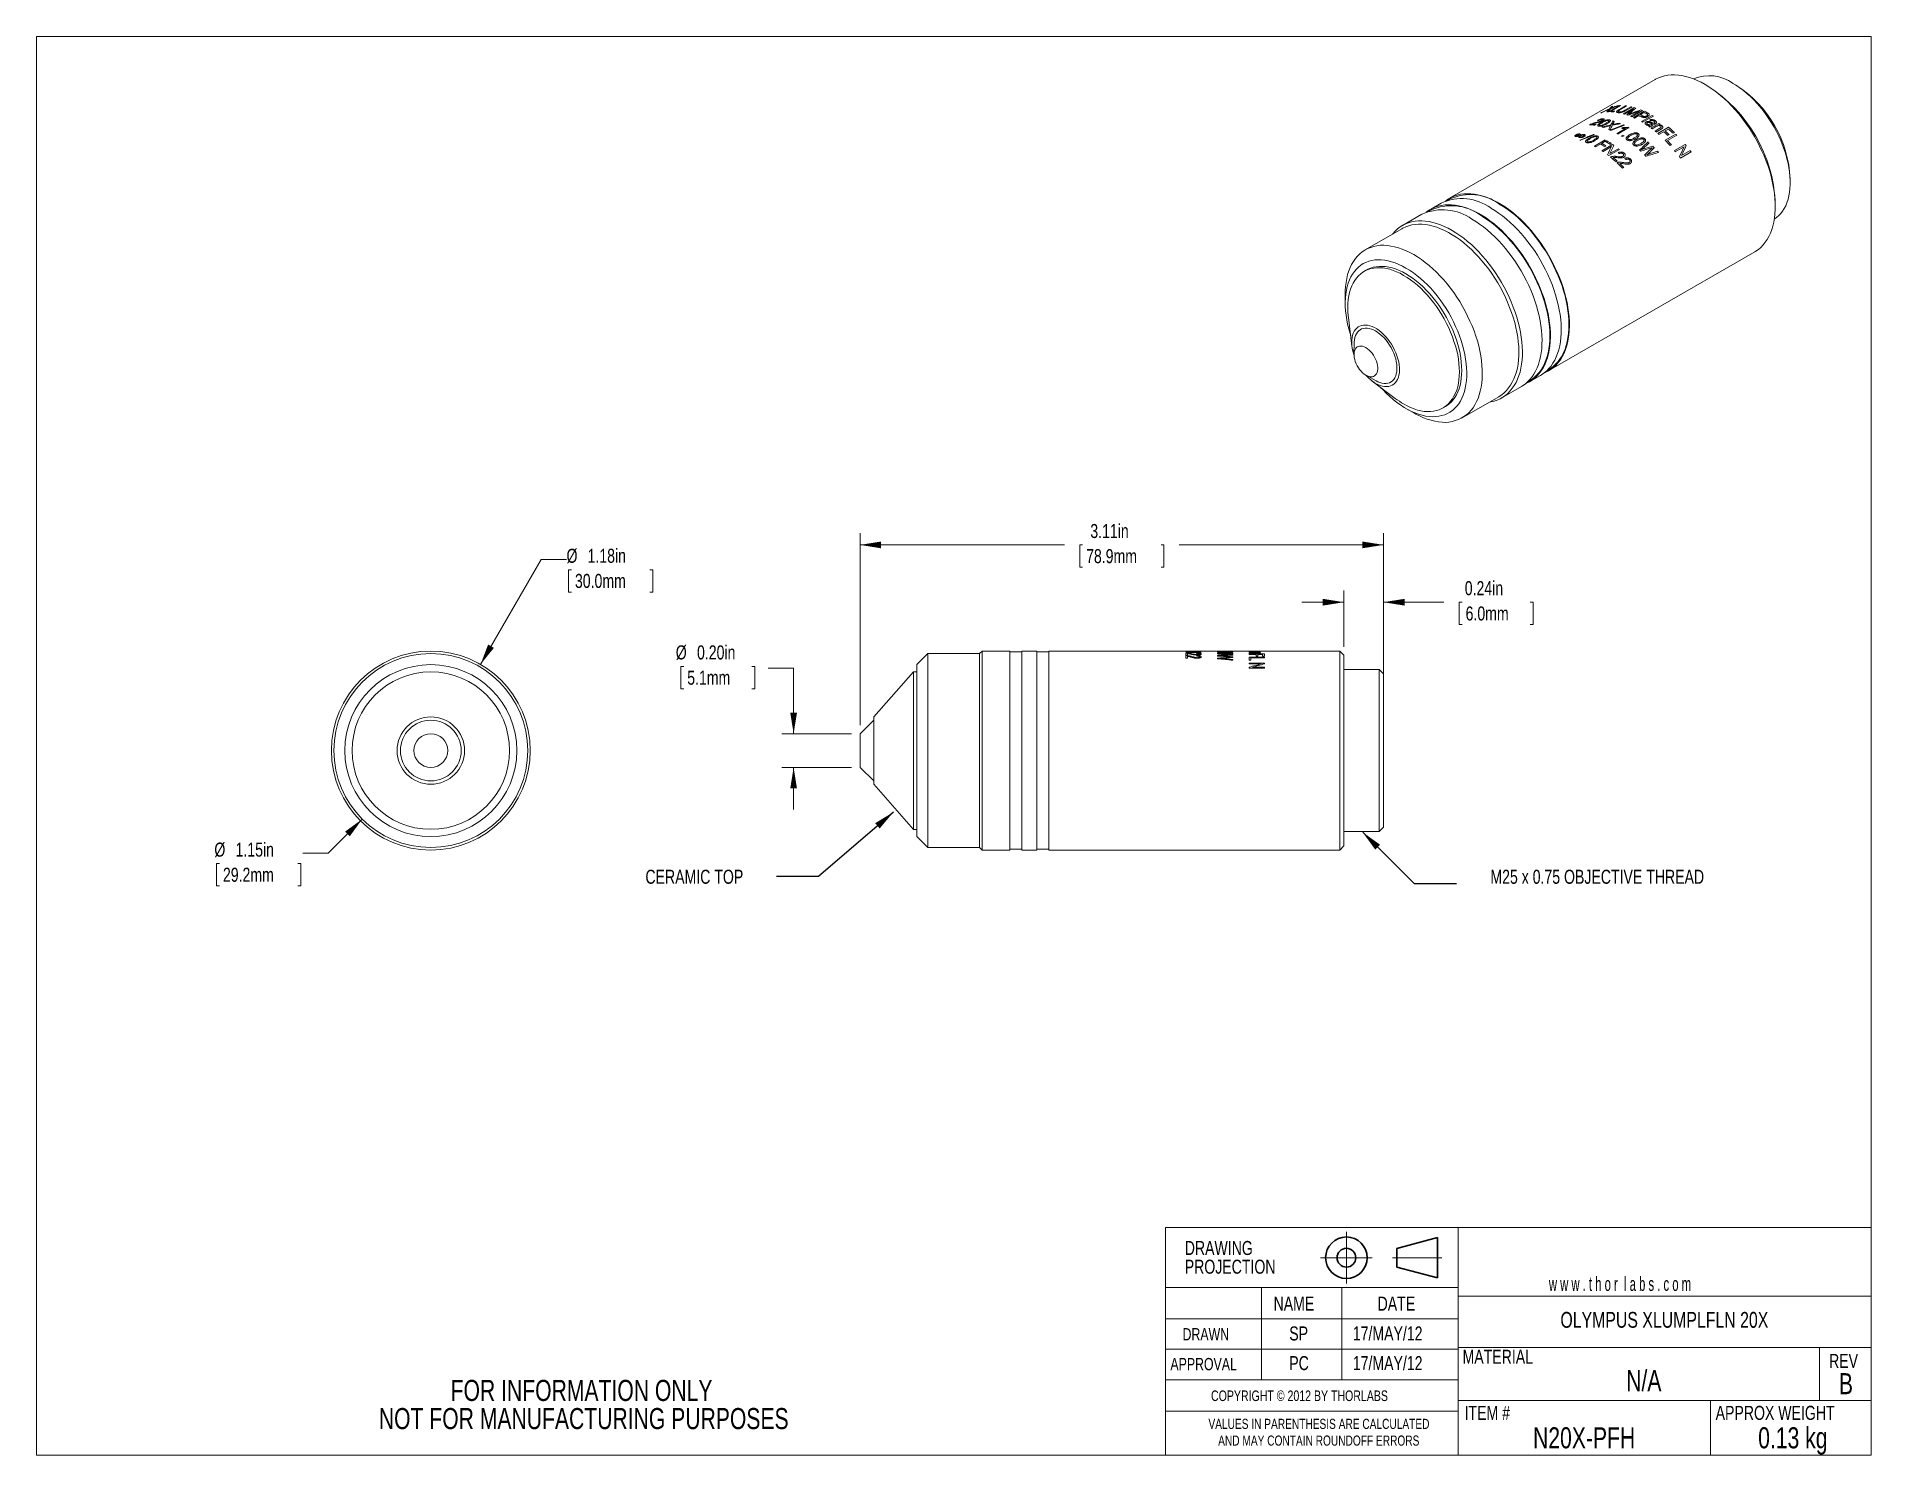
# Model space of a CAD drawing. Header units: inches. Extents: x 0.1 to 10.9, y 0 to 8.5.
import ezdxf

# ---------------------------------------------------------------- set-up
doc = ezdxf.new("R2010")
doc.units = ezdxf.units.IN
doc.header["$MEASUREMENT"] = 0
doc.header["$PDSIZE"] = -1
doc.linetypes.add('CENTERX2', pattern=[0.8, 0.5, -0.1, 0.1, -0.1])
doc.styles.add('SLDTEXTSTYLE0', font='TXT', dxfattribs={"width": 0.75})
doc.styles.add('SLDTEXTSTYLE1', font='TXT', dxfattribs={"width": 0.6})
doc.dimstyles.new('SLDDIMSTYLE0', dxfattribs={"dimtxt": 0.083333, "dimasz": 0.125, "dimexe": 0, "dimexo": 0.0625, "dimgap": 0.020833, "dimtad": 0, "dimtih": 1, "dimtoh": 1, "dimrnd": 1e-09, "dimzin": 12, "dimdsep": 46, "dimtxsty": 'SLDTEXTSTYLE0', "dimsah": 1, "dimcen": 0, "dimadec": 0, "dimazin": 3, "dimtfac": 1, "dimtofl": 0, "dimtmove": 0, "dimatfit": 3, "dimfxl": 1, "dimfrac": 2, "dimtolj": 1, "dimtzin": 12, "dimarcsym": 0})
doc.dimstyles.new('SLDDIMSTYLE1', dxfattribs={"dimtxt": 0.083333, "dimasz": 0.125, "dimexe": 0, "dimexo": 0.0625, "dimgap": 0.020833, "dimtad": 0, "dimtih": 1, "dimtoh": 1, "dimrnd": 1e-09, "dimzin": 12, "dimdsep": 46, "dimtxsty": 'SLDTEXTSTYLE0', "dimsah": 1, "dimcen": 0.09, "dimadec": 0, "dimazin": 3, "dimtfac": 1, "dimtmove": 0, "dimatfit": 0, "dimfxl": 1, "dimfrac": 2, "dimtolj": 1, "dimtzin": 12, "dimarcsym": 0})
doc.dimstyles.new('SLDDIMSTYLE2', dxfattribs={"dimtxt": 0.083333, "dimasz": 0.125, "dimexe": 0, "dimexo": 0.0625, "dimgap": 0.020833, "dimtad": 0, "dimtih": 1, "dimtoh": 1, "dimrnd": 1e-09, "dimzin": 4, "dimdsep": 46, "dimtxsty": 'SLDTEXTSTYLE0', "dimsah": 1, "dimcen": 0.09, "dimadec": 0, "dimazin": 1, "dimtfac": 1, "dimtmove": 0, "dimatfit": 0, "dimfxl": 1, "dimfrac": 2, "dimtolj": 1, "dimtzin": 12, "dimarcsym": 0})
doc.dimstyles.new('SLDDIMSTYLE3', dxfattribs={"dimtxt": 0.083333, "dimasz": 0.125, "dimexe": 0, "dimexo": 0.0625, "dimgap": 0.020833, "dimtad": 0, "dimtih": 1, "dimtoh": 1, "dimrnd": 1e-09, "dimzin": 12, "dimdsep": 46, "dimtxsty": 'SLDTEXTSTYLE0', "dimsah": 1, "dimcen": 0.09, "dimadec": 0, "dimazin": 3, "dimtfac": 1, "dimtofl": 0, "dimtmove": 0, "dimatfit": 3, "dimfxl": 1, "dimfrac": 2, "dimtolj": 1, "dimtzin": 12, "dimarcsym": 0})
doc.dimstyles.new('SLDDIMSTYLE4', dxfattribs={"dimtxt": 0, "dimasz": 0.125, "dimexe": 0, "dimexo": 0.0625, "dimgap": 0, "dimtad": 0, "dimtih": 1, "dimtoh": 1, "dimdec": 0, "dimrnd": 1e-09, "dimzin": 0, "dimdsep": 46, "dimtxsty": 'Standard', "dimsah": 1, "dimcen": 0.09, "dimadec": 0, "dimazin": 0, "dimtfac": 0.125, "dimtdec": 0, "dimtofl": 0, "dimtmove": 0, "dimatfit": 3, "dimfxl": 1, "dimfrac": 2, "dimtolj": 1, "dimtzin": 0, "dimarcsym": 0})

msp = doc.modelspace()

# ---------------------------------------------------------------- texts
at = {"color": 7, "linetype": 'Continuous', "lineweight": 0}
for s, insert, char_height, attachment_point, style in [('CERAMIC TOP', (3.673, 3.509), 0.08333, 1, 'SLDTEXTSTYLE0'), ('M25 x 0.75 OBJECTIVE THREAD', (9.319, 3.509), 0.08333, 2, 'SLDTEXTSTYLE0'), ('w w w . t h o r  l a b s . c o m', (9.032, 1.094), 0.08333, 1, 'SLDTEXTSTYLE1'), ('NAME', (7.399, 0.977), 0.0833, 1, 'SLDTEXTSTYLE0'), ('DATE', (8.016, 0.977), 0.0833, 1, 'SLDTEXTSTYLE0'), ('OLYMPUS XLUMPLFLN 20X', (9.717, 0.886), 0.09375, 2, 'SLDTEXTSTYLE0'), ('DRAWN', (6.859, 0.79), 0.0729, 1, 'SLDTEXTSTYLE0'), ('SP', (7.492, 0.8), 0.0833, 1, 'SLDTEXTSTYLE0'), ('17/MAY/12', (7.869, 0.8), 0.0833, 1, 'SLDTEXTSTYLE0'), ('MATERIAL', (8.52, 0.662), 0.0833, 1, 'SLDTEXTSTYLE0'), ('APPROVAL', (6.787, 0.613), 0.0729, 1, 'SLDTEXTSTYLE0'), ('PC', (7.492, 0.624), 0.0833, 1, 'SLDTEXTSTYLE0'), ('17/MAY/12', (7.869, 0.624), 0.0833, 1, 'SLDTEXTSTYLE0'), ('N/A', (9.595, 0.541), 0.125, 2, 'SLDTEXTSTYLE0'), ('REV', (10.694, 0.637), 0.0833, 1, 'SLDTEXTSTYLE0'), ('B', (10.794, 0.523), 0.125, 2, 'SLDTEXTSTYLE0'), ('COPYRIGHT © 2012 BY THORLABS', (7.028, 0.42), 0.0625, 1, 'SLDTEXTSTYLE0'), ('ITEM #', (8.532, 0.329), 0.0833, 1, 'SLDTEXTSTYLE0'), ('APPROX WEIGHT', (10.021, 0.329), 0.08333, 1, 'SLDTEXTSTYLE0'), ('N20X-PFH', (9.241, 0.202), 0.125, 2, 'SLDTEXTSTYLE0'), ('0.13 kg', (10.479, 0.202), 0.125, 2, 'SLDTEXTSTYLE0')]:
    msp.add_mtext(s, dxfattribs=dict(at, insert=insert, char_height=char_height, attachment_point=attachment_point, style=style))

# ---------------------------------------------------------------- blocks, each defined once
blk = doc.blocks.new('Third Angle Projection Block')
at = {"color": 7, "linetype": 'CENTERX2', "lineweight": 0}
for p, q in [((3.995, 0.938), (3.995, 0.554)), ((3.803, 0.746), (4.187, 0.746)), ((4.336, 0.746), (4.703, 0.746))]:
    blk.add_line(p, q, dxfattribs=at)
at = {"color": 7, "linetype": 'Continuous', "lineweight": 30}
for p, q in [((4.67, 0.896), (4.37, 0.815)), ((4.67, 0.596), (4.67, 0.896)), ((4.37, 0.815), (4.37, 0.676)), ((4.37, 0.676), (4.67, 0.596))]:
    blk.add_line(p, q, dxfattribs=at)
for radius in [0.154, 0.0696]:
    blk.add_circle((3.995, 0.746), radius, dxfattribs=at)
at = {"color": 7, "linetype": 'Continuous', "lineweight": 0}
blk.add_point((3.995, 0.746), dxfattribs=at)
blk = doc.blocks.new('SW_NOTE_0')
at = {"color": 0, "linetype": 'Continuous', "lineweight": 0, "char_height": 0.06, "attachment_point": 2, "style": 'SLDTEXTSTYLE0'}
for s, insert in [('VALUES IN PARENTHESIS ARE CALCULATED', (0.784, 0.077)), ('AND MAY CONTAIN ROUNDOFF ERRORS', (0.783, -0.022))]:
    blk.add_mtext(s, dxfattribs=dict(at, insert=insert))
blk = doc.blocks.new('SW_NOTE_1')
at = {"color": 0, "linetype": 'Continuous', "lineweight": 0, "char_height": 0.0833, "attachment_point": 1, "style": 'SLDTEXTSTYLE0'}
for s, insert in [('DRAWING', (0, 0.107)), ('PROJECTION', (0, -0.004))]:
    blk.add_mtext(s, dxfattribs=dict(at, insert=insert))
blk = doc.blocks.new('SW_NOTE_2')
at = {"color": 0, "linetype": 'Continuous', "lineweight": 0, "char_height": 0.125, "attachment_point": 2, "style": 'SLDTEXTSTYLE0'}
for s, insert in [('FOR INFORMATION ONLY', (0.986, 0.161)), ('NOT FOR MANUFACTURING PURPOSES', (0.999, -0.006))]:
    blk.add_mtext(s, dxfattribs=dict(at, insert=insert))
blk = doc.blocks.new('*D5')
at = {"color": 7, "linetype": 'Continuous', "lineweight": 0}
for p, q in [((2.695, 4.727), (3.055, 5.35)), ((3.055, 5.35), (3.205, 5.35)), ((3.234, 5.289), (3.217, 5.289)), ((3.217, 5.289), (3.217, 5.156)), ((3.7, 5.289), (3.717, 5.289)), ((3.717, 5.289), (3.717, 5.156)), ((3.217, 5.156), (3.234, 5.156)), ((3.717, 5.156), (3.7, 5.156))]:
    blk.add_line(p, q, dxfattribs=at)
blk.add_solid([(2.695, 4.727), (2.774, 4.825), (2.74, 4.845)], dxfattribs=at)
at = {"color": 7, "linetype": 'Continuous', "lineweight": 0, "char_height": 0.0833, "attachment_point": 1, "style": 'SLDTEXTSTYLE0'}
for s, insert in [('%%c', (3.205, 5.413, 0.001)), ('1.18in', (3.33, 5.413, 0.001)), ('30.0mm', (3.255, 5.264, 0.001))]:
    blk.add_mtext(s, dxfattribs=dict(at, insert=insert))
blk = doc.blocks.new('*D6')
at = {"color": 7, "linetype": 'Continuous', "lineweight": 0}
for p, q in [((1.993, 3.809), (1.791, 3.608)), ((1.791, 3.608), (1.641, 3.608)), ((1.146, 3.546), (1.129, 3.546)), ((1.129, 3.546), (1.129, 3.414)), ((1.612, 3.546), (1.629, 3.546)), ((1.629, 3.546), (1.629, 3.414)), ((1.129, 3.414), (1.146, 3.414)), ((1.629, 3.414), (1.612, 3.414))]:
    blk.add_line(p, q, dxfattribs=at)
blk.add_solid([(1.993, 3.809), (1.891, 3.735), (1.919, 3.707)], dxfattribs=at)
at = {"color": 7, "linetype": 'Continuous', "lineweight": 0, "char_height": 0.0833, "attachment_point": 1, "style": 'SLDTEXTSTYLE0'}
for s, insert in [('%%c', (1.116, 3.67, 0.001)), ('1.15in', (1.242, 3.67, 0.001)), ('29.2mm', (1.167, 3.521, 0.001))]:
    blk.add_mtext(s, dxfattribs=dict(at, insert=insert))
blk = doc.blocks.new('*D7')
at = {"color": 7, "linetype": 'Continuous', "lineweight": 0}
for p, q in [((7.816, 4.831), (7.816, 5.166)), ((8.051, 4.721), (8.051, 5.166)), ((7.816, 5.096), (7.566, 5.096)), ((8.051, 5.096), (8.409, 5.096)), ((8.517, 5.096), (8.5, 5.096)), ((8.5, 5.096), (8.5, 4.964)), ((8.921, 5.096), (8.938, 5.096)), ((8.938, 5.096), (8.938, 4.964)), ((8.5, 4.964), (8.517, 4.964)), ((8.938, 4.964), (8.921, 4.964))]:
    blk.add_line(p, q, dxfattribs=at)
for points in [[(7.816, 5.096), (7.691, 5.116), (7.691, 5.076)], [(8.051, 5.096), (8.176, 5.076), (8.176, 5.116)]]:
    blk.add_solid(points, dxfattribs=at)
at = {"color": 7, "linetype": 'Continuous', "lineweight": 0, "char_height": 0.0833, "attachment_point": 1, "style": 'SLDTEXTSTYLE0'}
for s, insert in [('0.24in', (8.533, 5.221, 0.004)), ('6.0mm', (8.538, 5.071, 0.004))]:
    blk.add_mtext(s, dxfattribs=dict(at, insert=insert))
blk = doc.blocks.new('*D8')
at = {"color": 7, "linetype": 'Continuous', "lineweight": 0}
for p, q in [((3.9, 4.715), (3.883, 4.715)), ((3.883, 4.715), (3.883, 4.583)), ((4.304, 4.715), (4.321, 4.715)), ((4.321, 4.715), (4.321, 4.583)), ((4.402, 4.705), (4.552, 4.705)), ((4.552, 4.705), (4.552, 4.316)), ((3.883, 4.583), (3.9, 4.583)), ((4.321, 4.583), (4.304, 4.583)), ((4.896, 4.316), (4.482, 4.316)), ((4.896, 4.116), (4.482, 4.116)), ((4.552, 4.116), (4.552, 3.866))]:
    blk.add_line(p, q, dxfattribs=at)
for points in [[(4.552, 4.316), (4.572, 4.441), (4.532, 4.441)], [(4.552, 4.116), (4.532, 3.991), (4.572, 3.991)]]:
    blk.add_solid(points, dxfattribs=at)
at = {"color": 7, "linetype": 'Continuous', "lineweight": 0, "char_height": 0.0833, "attachment_point": 1, "style": 'SLDTEXTSTYLE0'}
for s, insert in [('%%c', (3.853, 4.84, 0.004)), ('0.20in', (3.979, 4.84, 0.004)), ('5.1mm', (3.921, 4.69, 0.004))]:
    blk.add_mtext(s, dxfattribs=dict(at, insert=insert))
blk = doc.blocks.new('*D9')
at = {"color": 7, "linetype": 'Continuous', "lineweight": 0}
for p, q in [((4.946, 4.366), (4.946, 5.506)), ((8.051, 4.646), (8.051, 5.506)), ((4.946, 5.436), (6.158, 5.436)), ((6.266, 5.436), (6.249, 5.436)), ((6.249, 5.436), (6.249, 5.303)), ((6.732, 5.436), (6.748, 5.436)), ((6.748, 5.436), (6.748, 5.303)), ((8.051, 5.436), (6.839, 5.436)), ((6.249, 5.303), (6.266, 5.303)), ((6.748, 5.303), (6.732, 5.303))]:
    blk.add_line(p, q, dxfattribs=at)
for points in [[(4.946, 5.436), (5.071, 5.416), (5.071, 5.456)], [(8.051, 5.436), (7.926, 5.456), (7.926, 5.416)]]:
    blk.add_solid(points, dxfattribs=at)
at = {"color": 7, "linetype": 'Continuous', "lineweight": 0, "char_height": 0.0833, "attachment_point": 1, "style": 'SLDTEXTSTYLE0'}
for s, insert in [('3.11in', (6.312, 5.56, 0.004)), ('78.9mm', (6.287, 5.411, 0.004))]:
    blk.add_mtext(s, dxfattribs=dict(at, insert=insert))

# ---------------------------------------------------------------- dimensions: what is measured, and where the dimension line sits
at = {"color": 7, "linetype": 'Continuous', "lineweight": 0}
for base, p1, p2, dimstyle, picture, middle in [((8.051084408, 5.435900698), (4.946084408, 4.315979439), (8.051084408, 4.595979438), 'SLDDIMSTYLE3', '*D9', (6.498584408, 5.435900698)), ((8.051084408, 5.096400535), (7.816084408, 4.780979439), (8.051084408, 4.670979438), 'SLDDIMSTYLE1', '*D7', (8.719028495, 5.096400535))]:
    dim = msp.add_linear_dim(base=base, p1=p1, p2=p2, dimstyle=dimstyle, dxfattribs=at)
    dim.commit()
    dim.dimension.update_dxf_attribs({"geometry": picture, "text_midpoint": middle, "dimtype": 160})
for p1, p2, picture, middle in [((2.105, 3.705), (2.695, 4.727), '*D5', (3.467, 5.35)), ((2.806, 4.623), (1.993, 3.809), '*D6', (1.379, 3.608))]:
    dim = msp.add_diameter_dim_2p(p1=p1, p2=p2, dimstyle='SLDDIMSTYLE0', dxfattribs=at)
    dim.commit()
    dim.dimension.update_dxf_attribs({"geometry": picture, "text_midpoint": middle, "dimtype": 163})
dim = msp.add_linear_dim(base=(4.552, 4.316), p1=(4.946, 4.116), p2=(4.946, 4.316), angle=90, text='%%c<>', dimstyle='SLDDIMSTYLE2', dxfattribs=at)
dim.commit()
dim.dimension.update_dxf_attribs({"geometry": '*D8', "text_midpoint": (4.552, 4.705), "dimtype": 160})

# ---------------------------------------------------------------- linework, layer by layer
at = {"color": 7, "linetype": 'Continuous', "lineweight": 0}
for p, q in [((0.062, 8.451), (10.944, 8.451)), ((0.062, 8.451), (0.062, 0.036)), ((10.944, 0.036), (10.944, 8.451)), ((9.663, 8.197), (8.442, 7.492)), ((9.976, 8.157), (9.958, 8.167)), ((10.142, 8.163), (10.124, 8.173)), ((9.386, 8.005), (9.45, 8.042)), ((9.456, 8.042), (9.4, 8.009)), ((9.424, 8.008), (9.416, 8.004)), ((9.45, 8.019), (9.487, 8.04)), ((9.493, 8.039), (9.456, 8.018)), ((9.473, 7.993), (9.537, 8.03)), ((9.535, 8.024), (9.48, 7.992)), ((9.482, 8.014), (9.519, 8.035)), ((9.525, 8.033), (9.489, 8.012)), ((9.516, 7.979), (9.569, 8.009)), ((9.587, 8.013), (9.523, 7.976)), ((9.534, 7.971), (9.597, 8.008)), ((9.566, 7.983), (9.54, 7.968)), ((9.596, 8.001), (9.573, 7.988)), ((9.581, 7.947), (9.645, 7.983)), ((9.652, 7.979), (9.588, 7.943)), ((9.302, 7.801), (9.366, 7.838)), ((9.312, 7.929), (9.305, 7.925)), ((9.436, 7.877), (9.486, 7.906)), ((9.507, 7.911), (9.442, 7.874)), ((9.462, 7.862), (9.471, 7.867)), ((9.463, 7.908), (9.471, 7.912)), ((9.478, 7.863), (9.469, 7.858)), ((9.638, 7.909), (9.685, 7.936)), ((9.644, 7.931), (9.647, 7.933)), ((9.67, 7.919), (9.645, 7.904)), ((9.66, 7.932), (9.649, 7.926)), ((9.653, 7.937), (9.655, 7.938)), ((9.662, 7.891), (9.69, 7.907)), ((9.697, 7.902), (9.668, 7.885)), ((9.679, 7.876), (9.742, 7.913)), ((9.69, 7.931), (9.684, 7.927)), ((9.714, 7.887), (9.685, 7.871)), ((9.721, 7.837), (9.785, 7.873)), ((9.741, 7.903), (9.722, 7.892)), ((9.791, 7.867), (9.735, 7.835)), ((9.745, 7.87), (9.738, 7.866)), ((9.777, 7.882), (9.769, 7.878)), ((9.338, 7.814), (9.309, 7.797)), ((9.365, 7.83), (9.345, 7.818)), ((9.347, 7.774), (9.41, 7.811)), ((9.404, 7.799), (9.353, 7.769)), ((9.37, 7.803), (9.363, 7.799)), ((9.451, 7.781), (9.387, 7.745)), ((9.393, 7.757), (9.444, 7.786)), ((9.401, 7.817), (9.394, 7.812)), ((9.759, 7.809), (9.752, 7.805)), ((9.777, 7.776), (9.841, 7.812)), ((9.834, 7.798), (9.783, 7.769)), ((9.875, 7.768), (9.812, 7.731)), ((9.819, 7.746), (9.87, 7.775)), ((9.437, 7.713), (9.43, 7.708)), ((9.475, 7.675), (9.468, 7.671)), ((10.463, 7.586), (10.463, 7.606)), ((8.331, 7.422), (8.32, 7.416)), ((8.393, 7.463), (8.329, 7.426)), ((8.445, 7.487), (8.433, 7.481)), ((10.375, 7.445), (10.375, 7.465)), ((8.16, 7.311), (7.943, 7.186)), ((8.279, 7.398), (8.163, 7.331)), ((9.032, 6.47), (10.253, 7.175)), ((7.951, 7.067), (7.937, 7.059)), ((7.824, 6.923), (7.824, 6.87)), ((7.843, 6.785), (7.864, 6.614)), ((7.877, 6.635), (7.875, 6.567)), ((7.948, 6.442), (8.007, 6.409)), ((8.919, 6.405), (8.983, 6.441)), ((9.018, 6.468), (9.03, 6.474)), ((7.983, 6.408), (8.121, 6.305)), ((8.518, 6.19), (8.735, 6.315)), ((8.753, 6.309), (8.869, 6.376)), ((8.905, 6.402), (8.916, 6.409)), ((8.184, 6.245), (8.23, 6.219)), ((8.404, 6.249), (8.418, 6.257)), ((5.348, 4.791), (5.283, 4.726)), ((5.655, 4.791), (5.348, 4.791)), ((5.348, 4.791), (5.348, 3.641)), ((5.67, 4.806), (5.655, 4.791)), ((5.655, 4.791), (5.655, 3.641)), ((5.835, 4.806), (5.67, 4.806)), ((5.67, 4.806), (5.67, 3.626)), ((5.835, 4.806), (5.835, 3.626)), ((5.905, 4.801), (5.835, 4.801)), ((5.995, 4.806), (5.905, 4.806)), ((5.905, 3.626), (5.905, 4.806)), ((5.995, 4.806), (5.995, 3.626)), ((6.065, 4.801), (5.995, 4.801)), ((6.92, 4.806), (6.065, 4.806)), ((6.065, 3.626), (6.065, 4.806)), ((6.879, 4.804), (6.969, 4.804)), ((6.879, 4.804), (6.879, 4.803)), ((6.951, 4.803), (6.879, 4.803)), ((6.879, 4.798), (6.879, 4.797)), ((6.969, 4.797), (6.879, 4.797)), ((6.879, 4.794), (6.879, 4.782)), ((6.889, 4.791), (6.889, 4.782)), ((6.897, 4.798), (6.969, 4.798)), ((6.93, 4.806), (6.92, 4.806)), ((6.93, 4.805), (6.92, 4.805)), ((6.958, 4.806), (6.93, 4.806)), ((6.969, 4.806), (6.958, 4.806)), ((6.969, 4.805), (6.958, 4.805)), ((7.791, 4.806), (6.969, 4.806)), ((6.969, 4.804), (6.969, 4.803)), ((6.969, 4.798), (6.969, 4.797)), ((7.067, 4.806), (7.08, 4.806)), ((7.067, 4.806), (7.067, 4.805)), ((7.08, 4.805), (7.067, 4.805)), ((7.08, 4.806), (7.08, 4.805)), ((7.345, 4.806), (7.255, 4.806)), ((7.255, 4.806), (7.345, 4.806)), ((7.255, 4.806), (7.255, 4.806)), ((7.255, 4.802), (7.255, 4.801)), ((7.255, 4.8), (7.32, 4.8)), ((7.255, 4.8), (7.255, 4.798)), ((7.29, 4.798), (7.255, 4.798)), ((7.255, 4.794), (7.294, 4.794)), ((7.255, 4.794), (7.255, 4.792)), ((7.295, 4.792), (7.255, 4.792)), ((7.255, 4.789), (7.345, 4.789)), ((7.255, 4.789), (7.255, 4.786)), ((7.297, 4.801), (7.282, 4.801)), ((7.283, 4.803), (7.287, 4.803)), ((7.297, 4.803), (7.299, 4.803)), ((7.32, 4.799), (7.311, 4.799)), ((7.32, 4.8), (7.32, 4.799)), ((7.345, 4.806), (7.345, 4.806)), ((7.345, 4.789), (7.345, 4.775)), ((7.816, 4.781), (7.791, 4.806)), ((7.791, 3.626), (7.791, 4.806)), ((5.263, 4.683), (5.028, 4.416)), ((5.283, 4.683), (5.263, 4.683)), ((5.263, 4.683), (5.263, 3.748)), ((5.283, 3.706), (5.283, 4.726)), ((6.889, 4.782), (6.879, 4.782)), ((6.879, 4.78), (6.879, 4.764)), ((6.889, 4.764), (6.879, 4.764)), ((6.889, 4.776), (6.889, 4.764)), ((7.067, 4.779), (7.067, 4.776)), ((7.067, 4.764), (7.067, 4.76)), ((7.157, 4.785), (7.157, 4.782)), ((7.157, 4.772), (7.157, 4.768)), ((7.157, 4.756), (7.157, 4.752)), ((7.295, 4.786), (7.255, 4.786)), ((7.255, 4.77), (7.345, 4.77)), ((7.255, 4.77), (7.255, 4.753)), ((7.265, 4.753), (7.255, 4.753)), ((7.255, 4.735), (7.345, 4.735)), ((7.255, 4.735), (7.255, 4.73)), ((7.326, 4.73), (7.255, 4.73)), ((7.255, 4.711), (7.255, 4.705)), ((7.345, 4.705), (7.255, 4.705)), ((7.265, 4.767), (7.265, 4.753)), ((7.345, 4.767), (7.265, 4.767)), ((7.273, 4.71), (7.345, 4.71)), ((7.295, 4.786), (7.295, 4.776)), ((7.306, 4.776), (7.295, 4.776)), ((7.306, 4.786), (7.306, 4.776)), ((7.334, 4.786), (7.306, 4.786)), ((7.334, 4.786), (7.334, 4.775)), ((7.345, 4.775), (7.334, 4.775)), ((7.345, 4.77), (7.345, 4.767)), ((7.345, 4.735), (7.345, 4.73)), ((7.345, 4.71), (7.345, 4.705)), ((7.816, 4.781), (7.816, 3.651)), ((8.026, 4.696), (7.816, 4.696)), ((8.051, 4.671), (8.026, 4.696)), ((8.026, 3.736), (8.026, 4.696)), ((8.051, 4.671), (8.051, 3.761)), ((5.028, 4.396), (4.946, 4.316)), ((5.028, 4.416), (5.028, 4.016)), ((4.946, 4.316), (4.946, 4.116)), ((4.946, 4.116), (5.028, 4.036)), ((5.028, 4.016), (5.263, 3.748)), ((5.263, 3.748), (5.283, 3.748)), ((5.283, 3.706), (5.348, 3.641)), ((7.816, 3.736), (8.026, 3.736)), ((8.026, 3.736), (8.051, 3.761)), ((5.348, 3.641), (5.655, 3.641)), ((5.655, 3.641), (5.67, 3.626)), ((5.67, 3.626), (5.835, 3.626)), ((5.835, 3.631), (5.905, 3.631)), ((5.905, 3.626), (5.995, 3.626)), ((5.995, 3.631), (6.065, 3.631)), ((6.065, 3.626), (7.791, 3.626)), ((7.791, 3.626), (7.816, 3.651)), ((10.944, 1.387), (10.944, 1.97)), ((6.757, 0.298), (6.757, 1.387)), ((6.757, 1.387), (8.494, 1.387)), ((8.494, 1.387), (8.494, 0.036)), ((8.494, 1.387), (10.944, 1.387)), ((6.757, 0.484), (6.757, 1.03)), ((6.757, 0.036), (6.757, 1.03)), ((8.494, 1.03), (6.757, 1.03)), ((7.328, 1.03), (7.328, 0.484)), ((7.804, 1.03), (7.804, 0.484)), ((8.494, 0.98), (10.944, 0.98)), ((8.494, 0.846), (6.757, 0.846)), ((8.494, 0.666), (6.757, 0.666)), ((8.494, 0.676), (10.944, 0.676)), ((10.637, 0.676), (10.637, 0.36)), ((8.494, 0.484), (6.757, 0.484)), ((6.757, 0.484), (6.757, 0.298)), ((8.494, 0.36), (10.944, 0.36)), ((9.99, 0.36), (9.99, 0.036)), ((6.757, 0.298), (8.494, 0.298)), ((10.944, 0.036), (0.062, 0.036))]:
    msp.add_line(p, q, dxfattribs=at)
at = {"color": 8, "linetype": 'Continuous', "lineweight": 0}
for p, q in [((6.92, 4.806), (6.92, 4.805)), ((6.93, 4.806), (6.93, 4.805)), ((6.958, 4.806), (6.958, 4.805)), ((6.969, 4.806), (6.969, 4.805))]:
    msp.add_line(p, q, dxfattribs=at)
at = {"color": 7, "linetype": 'Continuous', "lineweight": 0, "flags": 128}
for points in [[(9.958, 8.167), (9.935, 8.18), (9.912, 8.191), (9.889, 8.201), (9.866, 8.209), (9.843, 8.215), (9.821, 8.22), (9.8, 8.223), (9.778, 8.224), (9.758, 8.224), (9.738, 8.222), (9.718, 8.218), (9.7, 8.213), (9.682, 8.206), (9.665, 8.198), (9.663, 8.197)], [(10.253, 7.175), (10.259, 7.178), (10.275, 7.189), (10.289, 7.201), (10.303, 7.215), (10.315, 7.231), (10.327, 7.247), (10.337, 7.266), (10.346, 7.285), (10.354, 7.306), (10.361, 7.327), (10.366, 7.35), (10.37, 7.374), (10.373, 7.399), (10.375, 7.425), (10.375, 7.451), (10.374, 7.479), (10.372, 7.507), (10.368, 7.535), (10.363, 7.564), (10.357, 7.594), (10.35, 7.623), (10.342, 7.653), (10.332, 7.683), (10.321, 7.713), (10.309, 7.743), (10.296, 7.772), (10.282, 7.802), (10.267, 7.831), (10.251, 7.859), (10.234, 7.888), (10.216, 7.915), (10.197, 7.942), (10.178, 7.968), (10.158, 7.993), (10.137, 8.017), (10.116, 8.04), (10.095, 8.062), (10.072, 8.083), (10.05, 8.102), (10.027, 8.121), (10.004, 8.138), (9.981, 8.153), (9.958, 8.167)], [(10.369, 7.369), (10.382, 7.378), (10.395, 7.389), (10.407, 7.402), (10.418, 7.416), (10.428, 7.431), (10.437, 7.448), (10.444, 7.466), (10.451, 7.486), (10.456, 7.506), (10.459, 7.528), (10.462, 7.55), (10.463, 7.574), (10.463, 7.598), (10.462, 7.623), (10.459, 7.648), (10.456, 7.674), (10.451, 7.7), (10.444, 7.727), (10.437, 7.754), (10.428, 7.781), (10.418, 7.808), (10.407, 7.835), (10.395, 7.861), (10.382, 7.888), (10.368, 7.914), (10.353, 7.939), (10.337, 7.964), (10.32, 7.988), (10.303, 8.012), (10.285, 8.034), (10.266, 8.056), (10.247, 8.076), (10.227, 8.096), (10.207, 8.114), (10.186, 8.131), (10.166, 8.146), (10.145, 8.161), (10.124, 8.173)], [(9.006, 6.457), (9.013, 6.46), (9.03, 6.469), (9.046, 6.479), (9.061, 6.49), (9.075, 6.503), (9.088, 6.518), (9.1, 6.534), (9.111, 6.552), (9.121, 6.57), (9.129, 6.59), (9.137, 6.612), (9.143, 6.634), (9.147, 6.657), (9.151, 6.682), (9.153, 6.707), (9.154, 6.733), (9.154, 6.76), (9.152, 6.788), (9.149, 6.816), (9.145, 6.845), (9.14, 6.874), (9.133, 6.904), (9.125, 6.933), (9.116, 6.963), (9.106, 6.993), (9.094, 7.023), (9.082, 7.053), (9.068, 7.082), (9.054, 7.112), (9.038, 7.14), (9.022, 7.169), (9.004, 7.197), (8.986, 7.224), (8.967, 7.25), (8.947, 7.276), (8.927, 7.3), (8.906, 7.324), (8.885, 7.346), (8.863, 7.368), (8.84, 7.388), (8.818, 7.407), (8.795, 7.425), (8.772, 7.441), (8.749, 7.456), (8.725, 7.469), (8.702, 7.481), (8.679, 7.491), (8.656, 7.5), (8.634, 7.507), (8.611, 7.513), (8.59, 7.517), (8.568, 7.519), (8.547, 7.519), (8.527, 7.518), (8.507, 7.516), (8.488, 7.511), (8.47, 7.505), (8.453, 7.497), (8.436, 7.488), (8.42, 7.477), (8.418, 7.476)], [(8.893, 6.392), (8.9, 6.395), (8.917, 6.403), (8.933, 6.413), (8.948, 6.425), (8.962, 6.438), (8.975, 6.453), (8.987, 6.469), (8.998, 6.486), (9.008, 6.505), (9.016, 6.525), (9.023, 6.546), (9.03, 6.569), (9.034, 6.592), (9.038, 6.616), (9.04, 6.642), (9.041, 6.668), (9.041, 6.695), (9.039, 6.723), (9.036, 6.751), (9.032, 6.78), (9.027, 6.809), (9.02, 6.838), (9.012, 6.868), (9.003, 6.898), (8.993, 6.928), (8.981, 6.958), (8.969, 6.988), (8.955, 7.017), (8.941, 7.046), (8.925, 7.075), (8.909, 7.103), (8.891, 7.131), (8.873, 7.158), (8.854, 7.185), (8.834, 7.21), (8.814, 7.235), (8.793, 7.258), (8.771, 7.281), (8.75, 7.302), (8.727, 7.323), (8.705, 7.342), (8.682, 7.359), (8.659, 7.376), (8.636, 7.39), (8.612, 7.404), (8.589, 7.416), (8.566, 7.426), (8.543, 7.435), (8.521, 7.442), (8.498, 7.447), (8.476, 7.451), (8.455, 7.454), (8.434, 7.454), (8.414, 7.453), (8.394, 7.45), (8.375, 7.446), (8.357, 7.44), (8.339, 7.432), (8.323, 7.423), (8.307, 7.412), (8.305, 7.41)], [(8.688, 7.434), (8.711, 7.42), (8.734, 7.404), (8.757, 7.387), (8.78, 7.369), (8.802, 7.349), (8.824, 7.329), (8.846, 7.307), (8.867, 7.283), (8.888, 7.259), (8.908, 7.234), (8.927, 7.208), (8.946, 7.182), (8.964, 7.154), (8.981, 7.126), (8.997, 7.098), (9.012, 7.068), (9.026, 7.039), (9.039, 7.009), (9.051, 6.98), (9.062, 6.95), (9.071, 6.92), (9.08, 6.89), (9.087, 6.86), (9.093, 6.831), (9.098, 6.802), (9.102, 6.773), (9.104, 6.745), (9.105, 6.718), (9.104, 6.692), (9.103, 6.666), (9.1, 6.641), (9.096, 6.617), (9.09, 6.594), (9.084, 6.572), (9.076, 6.552), (9.067, 6.532), (9.056, 6.514), (9.045, 6.497), (9.032, 6.482), (9.019, 6.468), (9.004, 6.456), (8.989, 6.445), (8.983, 6.441)], [(9.03, 6.474), (9.03, 6.474), (9.046, 6.484), (9.06, 6.496), (9.074, 6.51), (9.087, 6.524), (9.099, 6.541), (9.11, 6.558), (9.119, 6.577), (9.128, 6.598), (9.135, 6.619), (9.14, 6.642), (9.145, 6.665), (9.148, 6.69), (9.15, 6.716), (9.151, 6.742), (9.15, 6.769), (9.148, 6.797), (9.145, 6.825), (9.14, 6.854), (9.135, 6.884), (9.128, 6.913), (9.119, 6.943), (9.11, 6.973), (9.099, 7.003), (9.087, 7.033), (9.074, 7.062), (9.06, 7.092), (9.046, 7.121), (9.03, 7.15), (9.013, 7.178), (8.995, 7.205), (8.976, 7.232), (8.957, 7.258), (8.937, 7.283), (8.917, 7.308), (8.895, 7.331), (8.874, 7.353), (8.852, 7.374), (8.829, 7.393), (8.806, 7.412), (8.783, 7.429), (8.76, 7.444), (8.737, 7.458)], [(8.104, 7.279), (8.107, 7.282), (8.12, 7.297), (8.134, 7.31), (8.149, 7.322), (8.165, 7.332), (8.182, 7.34), (8.2, 7.347), (8.218, 7.352), (8.238, 7.356), (8.258, 7.358), (8.278, 7.358), (8.299, 7.357), (8.321, 7.354), (8.343, 7.349), (8.366, 7.343), (8.389, 7.335), (8.411, 7.325), (8.435, 7.314), (8.458, 7.301)], [(8.16, 7.311), (8.166, 7.315), (8.183, 7.323), (8.201, 7.329), (8.219, 7.334), (8.239, 7.337), (8.259, 7.338), (8.28, 7.338), (8.301, 7.336), (8.323, 7.332), (8.345, 7.327), (8.367, 7.32), (8.39, 7.311), (8.413, 7.301), (8.436, 7.289), (8.459, 7.276), (8.482, 7.261), (8.505, 7.245), (8.527, 7.228), (8.55, 7.209), (8.572, 7.188), (8.593, 7.167), (8.615, 7.145), (8.635, 7.121), (8.655, 7.096), (8.675, 7.071), (8.694, 7.045), (8.711, 7.018), (8.729, 6.99), (8.745, 6.962), (8.76, 6.933), (8.774, 6.904), (8.787, 6.875), (8.799, 6.845), (8.81, 6.815), (8.82, 6.786), (8.829, 6.756), (8.836, 6.726), (8.842, 6.697), (8.847, 6.669), (8.85, 6.64), (8.853, 6.612), (8.854, 6.585), (8.853, 6.559), (8.852, 6.533), (8.849, 6.509), (8.845, 6.485), (8.839, 6.462), (8.832, 6.441), (8.824, 6.421), (8.815, 6.402), (8.805, 6.384), (8.793, 6.367), (8.781, 6.352), (8.767, 6.339), (8.752, 6.327), (8.737, 6.317), (8.735, 6.315)], [(8.458, 7.301), (8.481, 7.287), (8.504, 7.272), (8.527, 7.255), (8.55, 7.236), (8.572, 7.217), (8.594, 7.196), (8.616, 7.174), (8.637, 7.151), (8.658, 7.127), (8.678, 7.102), (8.697, 7.076), (8.716, 7.049), (8.734, 7.022), (8.751, 6.993), (8.767, 6.965), (8.782, 6.936), (8.796, 6.906), (8.809, 6.877), (8.821, 6.847), (8.832, 6.817), (8.842, 6.787), (8.85, 6.757), (8.857, 6.728), (8.863, 6.698), (8.868, 6.669), (8.872, 6.641), (8.874, 6.613), (8.875, 6.585), (8.875, 6.559), (8.873, 6.533), (8.87, 6.508), (8.866, 6.484), (8.861, 6.461), (8.854, 6.44), (8.846, 6.419), (8.837, 6.4), (8.827, 6.381), (8.815, 6.365), (8.803, 6.349), (8.789, 6.335), (8.774, 6.323), (8.759, 6.312), (8.742, 6.303), (8.725, 6.295), (8.707, 6.289), (8.688, 6.285), (8.679, 6.283)], [(8.574, 7.369), (8.598, 7.355), (8.621, 7.339), (8.644, 7.322), (8.666, 7.304), (8.689, 7.284), (8.711, 7.263), (8.733, 7.241), (8.754, 7.218), (8.775, 7.194), (8.795, 7.169), (8.814, 7.143), (8.833, 7.116), (8.85, 7.089), (8.867, 7.061), (8.883, 7.032), (8.899, 7.003), (8.913, 6.974), (8.926, 6.944), (8.938, 6.914), (8.949, 6.884), (8.958, 6.854), (8.967, 6.825), (8.974, 6.795), (8.98, 6.766), (8.985, 6.737), (8.988, 6.708), (8.991, 6.68), (8.992, 6.653), (8.991, 6.626), (8.99, 6.6), (8.987, 6.576), (8.983, 6.552), (8.977, 6.529), (8.97, 6.507), (8.963, 6.486), (8.953, 6.467), (8.943, 6.449), (8.932, 6.432), (8.919, 6.417), (8.906, 6.403), (8.891, 6.39), (8.876, 6.38), (8.869, 6.376)], [(8.916, 6.409), (8.916, 6.409), (8.932, 6.419), (8.947, 6.431), (8.961, 6.444), (8.974, 6.459), (8.986, 6.475), (8.997, 6.493), (9.006, 6.512), (9.014, 6.532), (9.021, 6.554), (9.027, 6.576), (9.032, 6.6), (9.035, 6.625), (9.037, 6.65), (9.038, 6.677), (9.037, 6.704), (9.035, 6.732), (9.032, 6.76), (9.027, 6.789), (9.021, 6.818), (9.014, 6.848), (9.006, 6.878), (8.997, 6.908), (8.986, 6.938), (8.974, 6.967), (8.961, 6.997), (8.947, 7.027), (8.932, 7.056), (8.916, 7.084), (8.9, 7.113), (8.882, 7.14), (8.863, 7.167), (8.844, 7.193), (8.824, 7.218), (8.803, 7.242), (8.782, 7.265), (8.761, 7.287), (8.738, 7.308), (8.716, 7.328), (8.693, 7.346), (8.67, 7.363), (8.647, 7.379), (8.624, 7.393)], [(7.824, 6.923), (7.824, 6.943), (7.826, 6.968), (7.829, 6.993), (7.833, 7.017), (7.838, 7.039), (7.845, 7.061), (7.853, 7.081), (7.862, 7.1), (7.873, 7.118), (7.884, 7.134), (7.897, 7.149), (7.911, 7.163), (7.925, 7.175), (7.941, 7.185), (7.958, 7.194), (7.975, 7.201), (7.993, 7.207), (8.012, 7.21), (8.032, 7.213), (8.053, 7.213), (8.074, 7.212), (8.095, 7.209), (8.117, 7.205), (8.139, 7.199), (8.162, 7.191), (8.185, 7.181), (8.207, 7.17), (8.23, 7.158)], [(8.184, 7.078), (8.163, 7.09), (8.141, 7.1), (8.12, 7.109), (8.099, 7.116), (8.078, 7.121), (8.058, 7.125), (8.038, 7.127), (8.018, 7.127), (8, 7.126), (7.981, 7.123), (7.964, 7.119), (7.947, 7.112), (7.931, 7.105), (7.916, 7.095), (7.903, 7.084), (7.89, 7.072), (7.878, 7.058), (7.867, 7.042), (7.857, 7.026), (7.849, 7.008), (7.842, 6.988), (7.835, 6.968), (7.831, 6.947), (7.827, 6.924), (7.825, 6.901), (7.824, 6.876), (7.824, 6.851), (7.826, 6.825), (7.829, 6.799), (7.833, 6.772), (7.838, 6.745), (7.845, 6.717), (7.853, 6.69), (7.857, 6.678)], [(7.843, 6.785), (7.842, 6.795), (7.84, 6.82), (7.84, 6.844), (7.84, 6.868), (7.842, 6.891), (7.846, 6.913), (7.85, 6.933), (7.856, 6.953), (7.863, 6.972), (7.871, 6.989), (7.881, 7.005), (7.891, 7.019), (7.903, 7.032), (7.916, 7.044), (7.929, 7.054), (7.944, 7.063), (7.96, 7.069), (7.976, 7.075), (7.993, 7.078), (8.011, 7.08), (8.03, 7.08), (8.049, 7.079), (8.068, 7.076), (8.088, 7.071), (8.108, 7.064), (8.129, 7.056), (8.15, 7.047), (8.17, 7.035), (8.191, 7.023), (8.212, 7.008), (8.232, 6.993), (8.253, 6.976), (8.272, 6.958), (8.292, 6.938), (8.311, 6.918), (8.33, 6.896), (8.347, 6.874), (8.365, 6.85), (8.381, 6.826), (8.397, 6.801), (8.411, 6.776), (8.425, 6.75), (8.438, 6.724), (8.449, 6.697), (8.46, 6.67), (8.469, 6.643), (8.478, 6.617), (8.485, 6.59), (8.491, 6.564), (8.495, 6.538), (8.498, 6.512), (8.5, 6.487), (8.501, 6.463), (8.5, 6.439), (8.498, 6.416), (8.495, 6.395), (8.491, 6.374), (8.485, 6.354), (8.478, 6.336), (8.469, 6.318), (8.46, 6.302), (8.449, 6.288), (8.438, 6.275), (8.425, 6.263), (8.411, 6.253), (8.397, 6.245), (8.381, 6.238), (8.365, 6.233), (8.347, 6.229), (8.33, 6.227), (8.311, 6.227), (8.292, 6.228), (8.272, 6.232), (8.253, 6.236), (8.232, 6.243), (8.212, 6.251), (8.191, 6.261), (8.17, 6.272), (8.17, 6.272)], [(7.951, 7.067), (7.958, 7.071), (7.974, 7.078), (7.99, 7.083), (8.007, 7.086), (8.025, 7.088), (8.044, 7.088), (8.063, 7.087), (8.082, 7.084), (8.102, 7.079), (8.123, 7.073), (8.143, 7.064), (8.164, 7.055), (8.184, 7.044), (8.205, 7.031), (8.226, 7.017), (8.246, 7.001), (8.267, 6.984), (8.287, 6.966), (8.306, 6.946), (8.325, 6.926), (8.344, 6.904), (8.362, 6.882), (8.379, 6.858), (8.395, 6.834), (8.411, 6.809), (8.425, 6.784), (8.439, 6.758), (8.452, 6.732), (8.464, 6.705), (8.474, 6.678), (8.484, 6.652), (8.492, 6.625), (8.499, 6.598), (8.505, 6.572), (8.509, 6.546), (8.512, 6.52), (8.514, 6.495), (8.515, 6.471), (8.514, 6.447), (8.512, 6.425), (8.509, 6.403), (8.505, 6.382), (8.499, 6.362), (8.492, 6.344), (8.484, 6.327), (8.474, 6.311), (8.464, 6.296), (8.452, 6.283), (8.439, 6.271), (8.425, 6.261), (8.418, 6.257)], [(8.034, 6.37), (8.048, 6.355), (8.068, 6.335), (8.089, 6.316), (8.109, 6.298), (8.131, 6.281), (8.152, 6.266), (8.174, 6.252), (8.195, 6.239), (8.217, 6.228), (8.238, 6.219), (8.259, 6.211), (8.28, 6.205), (8.301, 6.2), (8.321, 6.198), (8.341, 6.196), (8.36, 6.197), (8.379, 6.199), (8.396, 6.203), (8.414, 6.208), (8.43, 6.215), (8.445, 6.224), (8.46, 6.234), (8.473, 6.245), (8.485, 6.259), (8.497, 6.273), (8.507, 6.289), (8.516, 6.307), (8.524, 6.325), (8.531, 6.345), (8.536, 6.366), (8.54, 6.388), (8.543, 6.411), (8.545, 6.435), (8.545, 6.46), (8.544, 6.485), (8.542, 6.511), (8.538, 6.538), (8.534, 6.565), (8.527, 6.592), (8.52, 6.62), (8.512, 6.648), (8.502, 6.676), (8.491, 6.704), (8.479, 6.731), (8.466, 6.759), (8.452, 6.786), (8.438, 6.812), (8.422, 6.838), (8.405, 6.864), (8.388, 6.889), (8.369, 6.913), (8.351, 6.936), (8.331, 6.958), (8.311, 6.979), (8.291, 6.998), (8.27, 7.017), (8.249, 7.034), (8.228, 7.05), (8.206, 7.065), (8.184, 7.078), (8.184, 7.078)], [(8.23, 7.158), (8.253, 7.144), (8.276, 7.128), (8.299, 7.111), (8.322, 7.093), (8.344, 7.074), (8.366, 7.053), (8.387, 7.031), (8.408, 7.008), (8.429, 6.984), (8.448, 6.959), (8.468, 6.933), (8.486, 6.906), (8.503, 6.879), (8.52, 6.851), (8.536, 6.822), (8.55, 6.793), (8.564, 6.764), (8.577, 6.735), (8.588, 6.705), (8.599, 6.675), (8.608, 6.646), (8.616, 6.616), (8.622, 6.587), (8.628, 6.558), (8.632, 6.529), (8.635, 6.501), (8.637, 6.474), (8.637, 6.447), (8.636, 6.421), (8.634, 6.396), (8.63, 6.372), (8.625, 6.348), (8.619, 6.326), (8.612, 6.305), (8.603, 6.286), (8.593, 6.267), (8.583, 6.25), (8.57, 6.235), (8.557, 6.22), (8.543, 6.208), (8.528, 6.197), (8.512, 6.187), (8.495, 6.179), (8.477, 6.173), (8.458, 6.168), (8.439, 6.165), (8.419, 6.163), (8.398, 6.164), (8.377, 6.166), (8.355, 6.169), (8.333, 6.175), (8.31, 6.182), (8.288, 6.19), (8.265, 6.201), (8.242, 6.212), (8.23, 6.219)], [(7.875, 6.564), (7.875, 6.567), (7.87, 6.585), (7.866, 6.602), (7.864, 6.619), (7.863, 6.635), (7.863, 6.651), (7.865, 6.666), (7.868, 6.679), (7.872, 6.692), (7.877, 6.703), (7.884, 6.713), (7.892, 6.722), (7.901, 6.729), (7.91, 6.734), (7.921, 6.738), (7.932, 6.74), (7.945, 6.74), (7.957, 6.739), (7.97, 6.736), (7.984, 6.731), (7.997, 6.725), (8.011, 6.717), (8.025, 6.707), (8.038, 6.697), (8.051, 6.685), (8.064, 6.671), (8.076, 6.657), (8.087, 6.642), (8.098, 6.626), (8.108, 6.609), (8.117, 6.592), (8.124, 6.575), (8.131, 6.557), (8.136, 6.539), (8.141, 6.522), (8.144, 6.505), (8.145, 6.488), (8.146, 6.472), (8.145, 6.457), (8.142, 6.443), (8.139, 6.43), (8.134, 6.418), (8.128, 6.407), (8.121, 6.398), (8.112, 6.39), (8.103, 6.384), (8.093, 6.379), (8.082, 6.376), (8.07, 6.375), (8.057, 6.376), (8.045, 6.378), (8.031, 6.382), (8.018, 6.387), (8.004, 6.394), (8.004, 6.394)], [(7.877, 6.635), (7.877, 6.639), (7.878, 6.653), (7.881, 6.666), (7.885, 6.678), (7.89, 6.688), (7.896, 6.698), (7.904, 6.706), (7.912, 6.712), (7.921, 6.717), (7.931, 6.72), (7.942, 6.722), (7.954, 6.722), (7.966, 6.72), (7.979, 6.716), (7.991, 6.711), (8.004, 6.705), (8.017, 6.696), (8.03, 6.687), (8.042, 6.676), (8.054, 6.664), (8.066, 6.651), (8.077, 6.636), (8.087, 6.621), (8.096, 6.606), (8.105, 6.59), (8.112, 6.573), (8.118, 6.556), (8.124, 6.54), (8.127, 6.523), (8.13, 6.507), (8.131, 6.492), (8.131, 6.477), (8.13, 6.463), (8.127, 6.45), (8.124, 6.438), (8.118, 6.427), (8.112, 6.418), (8.105, 6.41), (8.096, 6.403), (8.087, 6.398), (8.077, 6.395), (8.066, 6.394), (8.054, 6.394), (8.042, 6.395), (8.03, 6.399), (8.017, 6.404), (8.007, 6.409)], [(7.946, 6.443), (7.937, 6.449), (7.927, 6.457), (7.918, 6.466), (7.909, 6.476), (7.902, 6.487), (7.895, 6.498), (7.888, 6.51), (7.883, 6.523), (7.88, 6.535), (7.877, 6.548), (7.876, 6.559), (7.876, 6.571), (7.877, 6.581), (7.88, 6.59), (7.883, 6.598), (7.888, 6.605), (7.895, 6.61), (7.902, 6.613), (7.909, 6.615), (7.918, 6.615), (7.927, 6.614), (7.937, 6.611), (7.946, 6.606), (7.956, 6.6), (7.965, 6.592), (7.974, 6.583), (7.983, 6.573), (7.991, 6.562), (7.998, 6.55), (8.004, 6.538), (8.009, 6.526), (8.013, 6.513), (8.015, 6.501), (8.017, 6.489), (8.017, 6.478), (8.015, 6.468), (8.013, 6.458), (8.009, 6.45), (8.004, 6.444), (7.998, 6.439), (7.991, 6.435), (7.983, 6.433), (7.974, 6.433), (7.965, 6.435), (7.956, 6.438), (7.946, 6.443)]]:
    msp.add_lwpolyline(points, dxfattribs=at)
at = {"color": 7, "linetype": 'Continuous', "lineweight": 0}
for radius in [0.59, 0.575, 0.51, 0.467, 0.2, 0.18, 0.1]:
    msp.add_circle((2.4, 4.216), radius, dxfattribs=at)
for centre, radius, start, end in [((9.983, 7.977), 0.242, 54.3256, 112.6259), ((9.766, 7.575), 0.698, 2.5513, 57.4487), ((9.508, 7.426), 0.868, 2.5863, 57.4137), ((9.388, 7.787), 0.217, 100.9968, 102.6773), ((9.392, 7.76), 0.245, 92.4051, 93.9582), ((9.392, 7.737), 0.269, 84.782, 91.1712), ((9.399, 7.738), 0.272, 84.8055, 89.875), ((9.452, 7.823), 0.218, 100.6318, 102.3078), ((9.301, 7.582), 0.385, 72.0281, 73.1761), ((9.455, 7.798), 0.243, 92.7427, 94.3016), ((9.456, 7.786), 0.256, 89.9145, 91.2342), ((9.375, 7.636), 0.371, 73.4949, 74.5254), ((9.453, 7.744), 0.298, 82.2889, 83.4799), ((9.364, 7.603), 0.406, 70.2108, 71.2039), ((9.35, 7.567), 0.444, 67.121, 68.0353), ((9.445, 7.7), 0.343, 76.5089, 77.595), ((9.338, 7.538), 0.475, 64.796, 65.6693), ((9.437, 7.67), 0.374, 72.9182, 74.522), ((9.355, 7.536), 0.494, 63.0619, 64.7904), ((9.363, 7.54), 0.495, 63.0092, 64.7899), ((9.415, 7.606), 0.441, 67.119, 68.4184), ((9.294, 7.456), 0.569, 58.8833, 59.6583), ((9.386, 7.554), 0.494, 63.0257, 64.7901), ((9.396, 7.564), 0.488, 63.109, 65.6549), ((9.358, 7.493), 0.569, 58.8833, 59.6583), ((9.105, 7.471), 0.382, 72.5135, 73.2889), ((9.257, 7.636), 0.293, 80.6914, 86.8758), ((9.264, 7.635), 0.298, 80.7234, 85.1945), ((9.162, 7.485), 0.408, 70.1537, 70.8959), ((9.238, 7.548), 0.383, 72.2772, 73.4305), ((9.092, 7.338), 0.57, 57.095, 61.253), ((9.215, 7.484), 0.451, 66.5012, 67.5345), ((9.209, 7.473), 0.463, 65.8061, 66.4886), ((9.174, 7.401), 0.543, 60.3959, 61.195), ((9.28, 7.523), 0.448, 66.7255, 67.7633), ((9.147, 7.356), 0.596, 57.3221, 58.073), ((9.156, 7.361), 0.596, 57.3221, 58.073), ((9.262, 7.484), 0.492, 63.7261, 64.3809), ((9.238, 7.437), 0.545, 60.3968, 60.9136), ((9.245, 7.381), 0.658, 54.0323, 54.7353), ((9.229, 7.359), 0.685, 52.6544, 53.3388), ((9.199, 7.321), 0.734, 50.2456, 50.8994), ((9.177, 7.295), 0.768, 48.5655, 49.1996), ((9.276, 7.387), 0.684, 52.7398, 53.3391), ((9.186, 7.289), 0.798, 46.237, 48.5548), ((9.104, 7.219), 0.873, 42.1205, 45.0313), ((9.193, 7.293), 0.798, 46.237, 48.5548), ((9.21, 7.302), 0.802, 45.8554, 48.5508), ((9.222, 7.311), 0.796, 45.8474, 49.1764), ((9.184, 7.271), 0.851, 44.454, 45.0463), ((9.042, 7.326), 0.541, 60.4951, 61.2958), ((9.055, 7.316), 0.573, 57.5831, 60.4753), ((9.063, 7.32), 0.573, 57.5831, 60.4753), ((8.995, 7.249), 0.632, 55.4033, 56.1257), ((9.081, 7.328), 0.577, 57.1097, 60.4678), ((8.954, 7.194), 0.701, 51.8531, 52.5747), ((8.916, 7.146), 0.762, 47.5661, 50.8349), ((9.058, 7.286), 0.632, 55.3569, 56.1255), ((8.917, 7.144), 0.771, 47.5772, 49.9504), ((9.017, 7.23), 0.701, 51.8533, 52.5272), ((9.012, 7.183), 0.816, 46.1963, 46.865), ((8.972, 7.142), 0.873, 43.2802, 43.9239), ((9.093, 7.238), 0.79, 47.4784, 48.1092), ((9.055, 7.198), 0.846, 44.5917, 45.4186), ((9.019, 7.164), 0.895, 42.0946, 42.675), ((9.108, 7.219), 0.879, 42.126, 44.445), ((9.051, 7.172), 0.944, 39.1929, 39.7456), ((9.022, 7.149), 0.982, 36.4061, 36.9825), ((9.115, 7.208), 0.944, 39.1574, 39.7456), ((9.085, 7.185), 0.982, 36.4062, 36.9446), ((8.864, 7.09), 0.838, 43.8862, 46.9536), ((8.866, 7.089), 0.846, 43.8947, 46.1248), ((8.566, 7.219), 0.295, 54.4419, 114.2477), ((8.402, 7.126), 0.298, 54.4893, 114.2002), ((8.453, 7.153), 0.295, 54.4419, 114.2477), ((8.515, 7.192), 0.298, 54.4893, 114.2002), ((8.134, 6.611), 0.252, 221.6831, 239.0616), ((8.419, 6.7), 0.495, 232.9656, 239.8477)]:
    msp.add_arc(centre, radius, start, end, dxfattribs=at)
for points, knots in [([(9.309, 7.941), (9.312, 7.942), (9.317, 7.943), (9.323, 7.945), (9.328, 7.946), (9.333, 7.947), (9.337, 7.949), (9.341, 7.95), (9.344, 7.952), (9.345, 7.952), (9.345, 7.953)], [0, 0, 0, 0, 0.250078, 0.378682, 0.500159, 0.62954, 0.75009, 0.87501, 0.937486, 1, 1, 1, 1]), ([(9.351, 7.952), (9.351, 7.951), (9.349, 7.95), (9.346, 7.949), (9.342, 7.947), (9.337, 7.945), (9.33, 7.943), (9.321, 7.941), (9.314, 7.939), (9.311, 7.938)], [0, 0, 0, 0, 0.062524, 0.125036, 0.249936, 0.374864, 0.499863, 0.749891, 1, 1, 1, 1]), ([(9.32, 7.954), (9.321, 7.955), (9.323, 7.956), (9.329, 7.959), (9.335, 7.961), (9.342, 7.963), (9.346, 7.964), (9.35, 7.964), (9.352, 7.964), (9.354, 7.964), (9.354, 7.964)], [0, 0, 0, 0, 0.125283, 0.250527, 0.499658, 0.624676, 0.749659, 0.874716, 0.937348, 1, 1, 1, 1]), ([(9.347, 7.96), (9.347, 7.96), (9.346, 7.96), (9.344, 7.96), (9.341, 7.96), (9.335, 7.958), (9.331, 7.957), (9.327, 7.955), (9.326, 7.954), (9.325, 7.953)], [0, 0, 0, 0, 0.093498, 0.163675, 0.286205, 0.499815, 0.749256, 0.849573, 1, 1, 1, 1]), ([(9.343, 7.942), (9.345, 7.943), (9.348, 7.945), (9.355, 7.949), (9.363, 7.953), (9.372, 7.956), (9.378, 7.957), (9.383, 7.958), (9.386, 7.958), (9.389, 7.958), (9.391, 7.958), (9.392, 7.957)], [0, 0, 0, 0, 0.12517, 0.250331, 0.500235, 0.634469, 0.749999, 0.812738, 0.874972, 0.937459, 1, 1, 1, 1]), ([(9.345, 7.953), (9.346, 7.953), (9.346, 7.953), (9.348, 7.954), (9.349, 7.955), (9.35, 7.956), (9.351, 7.958), (9.351, 7.959), (9.349, 7.96), (9.348, 7.96), (9.347, 7.96)], [0, 0, 0, 0, 0.076926, 0.143202, 0.250603, 0.375746, 0.500915, 0.749709, 0.874824, 1, 1, 1, 1]), ([(9.385, 7.954), (9.384, 7.954), (9.384, 7.954), (9.382, 7.954), (9.379, 7.954), (9.375, 7.953), (9.37, 7.951), (9.364, 7.949), (9.357, 7.945), (9.352, 7.942), (9.349, 7.941)], [0, 0, 0, 0, 0.031293, 0.062559, 0.124962, 0.249417, 0.374251, 0.499331, 0.749595, 1, 1, 1, 1]), ([(9.354, 7.964), (9.355, 7.964), (9.357, 7.964), (9.359, 7.963), (9.36, 7.961), (9.36, 7.959), (9.358, 7.956), (9.355, 7.954), (9.353, 7.953), (9.352, 7.952), (9.351, 7.952)], [0, 0, 0, 0, 0.125195, 0.250207, 0.375165, 0.500146, 0.749584, 0.874713, 0.937352, 1, 1, 1, 1]), ([(9.369, 7.936), (9.371, 7.938), (9.377, 7.941), (9.382, 7.944), (9.386, 7.948), (9.388, 7.95), (9.388, 7.952), (9.387, 7.953), (9.385, 7.954), (9.385, 7.954)], [0, 0, 0, 0, 0.250454, 0.500763, 0.625856, 0.750677, 0.875092, 0.937529, 1, 1, 1, 1]), ([(9.396, 7.951), (9.396, 7.95), (9.395, 7.949), (9.392, 7.946), (9.388, 7.942), (9.382, 7.938), (9.377, 7.936), (9.375, 7.934)], [0, 0, 0, 0, 0.124994, 0.249989, 0.499866, 0.749914, 1, 1, 1, 1]), ([(9.392, 7.957), (9.392, 7.957), (9.393, 7.957), (9.395, 7.956), (9.397, 7.955), (9.397, 7.953), (9.397, 7.952), (9.396, 7.951), (9.396, 7.951)], [0, 0, 0, 0, 0.1252, 0.250337, 0.499891, 0.749624, 0.874784, 1, 1, 1, 1]), ([(9.4, 8.026), (9.402, 8.027), (9.406, 8.028), (9.409, 8.03), (9.411, 8.031)], [0, 0, 0, 0, 0.49693, 1, 1, 1, 1]), ([(9.441, 8), (9.441, 8), (9.439, 8.001), (9.437, 8.001), (9.434, 8.003), (9.433, 8.005), (9.434, 8.007), (9.437, 8.01), (9.441, 8.013), (9.445, 8.016), (9.449, 8.018), (9.45, 8.019)], [0, 0, 0, 0, 0.062607, 0.125196, 0.250098, 0.392461, 0.499465, 0.624453, 0.749581, 0.874784, 1, 1, 1, 1]), ([(9.489, 8.012), (9.487, 8.011), (9.483, 8.009), (9.478, 8.007), (9.472, 8.004), (9.466, 8.002), (9.458, 8), (9.451, 7.999), (9.447, 7.999), (9.444, 8), (9.442, 8), (9.441, 8)], [0, 0, 0, 0, 0.136072, 0.250462, 0.375649, 0.5006, 0.643066, 0.785517, 0.892652, 0.946325, 1, 1, 1, 1]), ([(9.456, 8.018), (9.454, 8.017), (9.451, 8.015), (9.447, 8.012), (9.444, 8.01), (9.443, 8.008), (9.443, 8.006), (9.445, 8.005), (9.447, 8.005), (9.448, 8.005), (9.448, 8.004)], [0, 0, 0, 0, 0.250393, 0.389594, 0.500536, 0.627276, 0.749995, 0.874817, 0.93739, 1, 1, 1, 1]), ([(9.448, 8.004), (9.449, 8.004), (9.45, 8.004), (9.453, 8.004), (9.456, 8.004), (9.461, 8.004), (9.466, 8.006), (9.47, 8.007), (9.475, 8.009), (9.479, 8.011), (9.481, 8.013), (9.482, 8.014)], [0, 0, 0, 0, 0.062621, 0.125223, 0.250118, 0.374715, 0.499234, 0.611512, 0.74952, 0.874752, 1, 1, 1, 1]), ([(9.507, 7.991), (9.509, 7.992), (9.514, 7.993), (9.518, 7.995), (9.52, 7.996)], [0, 0, 0, 0, 0.499995, 1, 1, 1, 1]), ([(9.618, 7.977), (9.617, 7.977), (9.614, 7.975), (9.61, 7.973), (9.604, 7.972), (9.599, 7.972), (9.593, 7.972), (9.588, 7.973), (9.583, 7.975), (9.581, 7.976), (9.579, 7.977)], [0, 0, 0, 0, 0.125127, 0.250209, 0.375204, 0.500128, 0.618187, 0.749756, 0.874825, 1, 1, 1, 1]), ([(9.587, 7.981), (9.588, 7.98), (9.59, 7.98), (9.593, 7.978), (9.598, 7.977), (9.603, 7.978), (9.606, 7.978), (9.609, 7.98), (9.611, 7.98), (9.611, 7.981)], [0, 0, 0, 0, 0.125433, 0.250783, 0.499192, 0.619008, 0.749328, 0.874607, 1, 1, 1, 1]), ([(9.609, 7.929), (9.608, 7.929), (9.607, 7.93), (9.606, 7.931), (9.603, 7.933), (9.602, 7.936), (9.603, 7.939), (9.604, 7.941), (9.606, 7.943), (9.608, 7.944), (9.608, 7.945)], [0, 0, 0, 0, 0.071629, 0.143244, 0.250571, 0.499282, 0.624991, 0.749538, 0.874746, 1, 1, 1, 1]), ([(9.608, 7.945), (9.609, 7.945), (9.612, 7.946), (9.615, 7.947), (9.619, 7.948), (9.623, 7.948), (9.627, 7.947), (9.631, 7.946), (9.635, 7.945), (9.637, 7.944), (9.638, 7.943)], [0, 0, 0, 0, 0.125024, 0.249984, 0.374888, 0.499784, 0.624676, 0.749699, 0.874832, 1, 1, 1, 1]), ([(9.611, 7.981), (9.612, 7.981), (9.614, 7.982), (9.616, 7.984), (9.617, 7.986), (9.617, 7.988), (9.617, 7.99), (9.615, 7.992), (9.612, 7.993), (9.611, 7.994), (9.61, 7.994)], [0, 0, 0, 0, 0.125149, 0.250238, 0.37524, 0.500158, 0.624653, 0.749581, 0.89266, 1, 1, 1, 1]), ([(9.617, 7.999), (9.618, 7.998), (9.619, 7.997), (9.622, 7.996), (9.624, 7.995), (9.625, 7.994), (9.625, 7.993), (9.626, 7.993)], [0, 0, 0, 0, 0.2716296, 0.5000611, 0.7500574, 0.8670058, 1, 1, 1, 1]), ([(9.626, 7.993), (9.626, 7.992), (9.627, 7.992), (9.627, 7.99), (9.628, 7.988), (9.627, 7.985), (9.624, 7.981), (9.621, 7.979), (9.619, 7.978), (9.618, 7.977)], [0, 0, 0, 0, 0.0715633, 0.1431249, 0.2503743, 0.4997861, 0.7495414, 0.849735, 1, 1, 1, 1]), ([(9.63, 7.956), (9.631, 7.957), (9.634, 7.958), (9.638, 7.959), (9.642, 7.959), (9.648, 7.959), (9.654, 7.957), (9.659, 7.955), (9.661, 7.953), (9.662, 7.953)], [0, 0, 0, 0, 0.125278, 0.250472, 0.375569, 0.500608, 0.74949, 0.874715, 1, 1, 1, 1]), ([(9.655, 7.949), (9.654, 7.95), (9.653, 7.951), (9.65, 7.952), (9.645, 7.954), (9.64, 7.953), (9.637, 7.952), (9.636, 7.952)], [0, 0, 0, 0, 0.125841, 0.251606, 0.501108, 0.832305, 1, 1, 1, 1]), ([(9.66, 7.943), (9.66, 7.943), (9.66, 7.944), (9.659, 7.945), (9.658, 7.946), (9.657, 7.948), (9.655, 7.949), (9.655, 7.949)], [0, 0, 0, 0, 0.125085, 0.250137, 0.499928, 0.723829, 1, 1, 1, 1]), ([(9.662, 7.953), (9.663, 7.952), (9.665, 7.95), (9.668, 7.948), (9.669, 7.945), (9.67, 7.943), (9.67, 7.942), (9.67, 7.94), (9.669, 7.938), (9.666, 7.936), (9.663, 7.934), (9.661, 7.933), (9.66, 7.932)], [0, 0, 0, 0, 0.125065, 0.249995, 0.349875, 0.426966, 0.499917, 0.562182, 0.624861, 0.749787, 0.874886, 1, 1, 1, 1]), ([(9.19, 7.859), (9.19, 7.859), (9.189, 7.859), (9.188, 7.86), (9.187, 7.86), (9.186, 7.861), (9.187, 7.863), (9.188, 7.865), (9.19, 7.866), (9.192, 7.867), (9.193, 7.868)], [0, 0, 0, 0, 0.0626396, 0.1252523, 0.2503022, 0.3753017, 0.5004246, 0.7496208, 0.8747638, 1, 1, 1, 1]), ([(9.21, 7.862), (9.209, 7.861), (9.205, 7.86), (9.2, 7.859), (9.195, 7.859), (9.192, 7.859), (9.191, 7.859), (9.19, 7.859)], [0, 0, 0, 0, 0.250267, 0.500291, 0.749852, 0.874901, 1, 1, 1, 1]), ([(9.193, 7.868), (9.193, 7.868), (9.195, 7.869), (9.198, 7.871), (9.203, 7.872), (9.207, 7.873), (9.21, 7.874), (9.212, 7.874), (9.214, 7.874), (9.215, 7.874), (9.215, 7.873)], [0, 0, 0, 0, 0.12522, 0.250367, 0.499594, 0.624706, 0.749743, 0.87476, 0.937366, 1, 1, 1, 1]), ([(9.197, 7.867), (9.197, 7.867), (9.196, 7.866), (9.195, 7.865), (9.194, 7.864), (9.194, 7.863), (9.195, 7.863), (9.196, 7.863), (9.196, 7.862)], [0, 0, 0, 0, 0.125494, 0.250847, 0.50005, 0.749325, 0.874563, 1, 1, 1, 1]), ([(9.196, 7.862), (9.197, 7.862), (9.198, 7.862), (9.2, 7.862), (9.203, 7.863), (9.207, 7.864), (9.21, 7.864), (9.212, 7.865)], [0, 0, 0, 0, 0.124962, 0.249975, 0.499609, 0.749741, 1, 1, 1, 1]), ([(9.209, 7.87), (9.209, 7.87), (9.208, 7.87), (9.206, 7.87), (9.203, 7.87), (9.2, 7.869), (9.198, 7.868), (9.198, 7.867), (9.197, 7.867)], [0, 0, 0, 0, 0.125444, 0.250719, 0.499757, 0.74908, 0.874473, 1, 1, 1, 1]), ([(9.212, 7.865), (9.212, 7.865), (9.212, 7.866), (9.212, 7.868), (9.212, 7.869), (9.211, 7.869), (9.211, 7.87), (9.21, 7.87), (9.209, 7.87)], [0, 0, 0, 0, 0.250173, 0.500207, 0.625198, 0.750175, 0.875143, 1, 1, 1, 1]), ([(9.209, 7.856), (9.209, 7.856), (9.209, 7.856), (9.209, 7.857), (9.209, 7.859), (9.21, 7.861), (9.21, 7.862)], [0, 0, 0, 0, 0.123099, 0.249968, 0.499989, 1, 1, 1, 1]), ([(9.213, 7.852), (9.213, 7.853), (9.212, 7.853), (9.21, 7.854), (9.209, 7.855), (9.209, 7.855), (9.209, 7.856)], [0, 0, 0, 0, 0.250066, 0.499948, 0.74987, 1, 1, 1, 1]), ([(9.241, 7.858), (9.24, 7.858), (9.238, 7.857), (9.235, 7.855), (9.231, 7.854), (9.226, 7.852), (9.221, 7.852), (9.217, 7.852), (9.215, 7.852), (9.214, 7.852), (9.213, 7.852)], [0, 0, 0, 0, 0.125355, 0.250646, 0.381113, 0.500764, 0.749532, 0.874679, 0.93732, 1, 1, 1, 1]), ([(9.215, 7.873), (9.216, 7.873), (9.217, 7.873), (9.218, 7.872), (9.219, 7.871), (9.219, 7.869), (9.219, 7.867), (9.219, 7.866)], [0, 0, 0, 0, 0.125088, 0.250137, 0.499636, 0.74971, 1, 1, 1, 1]), ([(9.217, 7.864), (9.217, 7.863), (9.217, 7.862), (9.216, 7.861), (9.216, 7.859), (9.216, 7.858), (9.216, 7.858), (9.216, 7.858)], [0, 0, 0, 0, 0.2698661, 0.5000747, 0.7500321, 0.8753571, 1, 1, 1, 1]), ([(9.216, 7.858), (9.216, 7.857), (9.217, 7.857), (9.217, 7.857), (9.218, 7.856), (9.219, 7.856), (9.219, 7.856)], [0, 0, 0, 0, 0.250086, 0.499984, 0.749898, 1, 1, 1, 1]), ([(9.232, 7.867), (9.231, 7.867), (9.23, 7.866), (9.227, 7.866), (9.223, 7.865), (9.22, 7.864), (9.217, 7.864)], [0, 0, 0, 0, 0.163146, 0.285615, 0.499936, 1, 1, 1, 1]), ([(9.219, 7.866), (9.22, 7.867), (9.222, 7.867), (9.226, 7.868), (9.229, 7.869), (9.232, 7.869), (9.233, 7.87), (9.233, 7.87)], [0, 0, 0, 0, 0.274628, 0.500039, 0.750055, 0.868421, 1, 1, 1, 1]), ([(9.219, 7.856), (9.22, 7.856), (9.221, 7.856), (9.224, 7.855), (9.228, 7.856), (9.231, 7.857), (9.234, 7.858), (9.235, 7.859), (9.236, 7.859)], [0, 0, 0, 0, 0.125442, 0.250689, 0.4998661, 0.7490364, 0.8744595, 1, 1, 1, 1]), ([(9.237, 7.866), (9.237, 7.866), (9.236, 7.867), (9.235, 7.867), (9.234, 7.867), (9.233, 7.867), (9.232, 7.867)], [0, 0, 0, 0, 0.250068, 0.499999, 0.749924, 1, 1, 1, 1]), ([(9.233, 7.87), (9.234, 7.87), (9.236, 7.87), (9.239, 7.87), (9.241, 7.87), (9.243, 7.87), (9.243, 7.87)], [0, 0, 0, 0, 0.25014, 0.500075, 0.749954, 1, 1, 1, 1]), ([(9.236, 7.859), (9.236, 7.86), (9.237, 7.86), (9.239, 7.862), (9.241, 7.863), (9.24, 7.865), (9.239, 7.866), (9.238, 7.866), (9.237, 7.866)], [0, 0, 0, 0, 0.125547, 0.251019, 0.500274, 0.749219, 0.874534, 1, 1, 1, 1]), ([(9.243, 7.87), (9.244, 7.87), (9.244, 7.869), (9.246, 7.869), (9.247, 7.868), (9.248, 7.866), (9.248, 7.864), (9.246, 7.862), (9.243, 7.86), (9.242, 7.859), (9.241, 7.858)], [0, 0, 0, 0, 0.062671, 0.125331, 0.250481, 0.375683, 0.500821, 0.749384, 0.874653, 1, 1, 1, 1]), ([(9.255, 7.823), (9.254, 7.823), (9.252, 7.824), (9.25, 7.826), (9.249, 7.829), (9.25, 7.832), (9.252, 7.836), (9.257, 7.839), (9.261, 7.842), (9.266, 7.845), (9.269, 7.847), (9.271, 7.848)], [0, 0, 0, 0, 0.06255, 0.125045, 0.24954, 0.349527, 0.499274, 0.624401, 0.74958, 0.874785, 1, 1, 1, 1]), ([(9.277, 7.846), (9.275, 7.844), (9.27, 7.841), (9.264, 7.838), (9.26, 7.834), (9.259, 7.831), (9.259, 7.829), (9.26, 7.828), (9.261, 7.827), (9.262, 7.827)], [0, 0, 0, 0, 0.250459, 0.500774, 0.62587, 0.750707, 0.875114, 0.937544, 1, 1, 1, 1]), ([(9.262, 7.827), (9.262, 7.827), (9.263, 7.826), (9.264, 7.826), (9.267, 7.826), (9.272, 7.826), (9.277, 7.827), (9.283, 7.83), (9.29, 7.833), (9.295, 7.836), (9.298, 7.837)], [0, 0, 0, 0, 0.03129, 0.062554, 0.124965, 0.249457, 0.374303, 0.499392, 0.749623, 1, 1, 1, 1]), ([(9.271, 7.848), (9.272, 7.849), (9.276, 7.851), (9.283, 7.855), (9.291, 7.859), (9.3, 7.861), (9.306, 7.862), (9.311, 7.863), (9.314, 7.862), (9.318, 7.862), (9.319, 7.861), (9.32, 7.861)], [0, 0, 0, 0, 0.12517, 0.250331, 0.500235, 0.634469, 0.749999, 0.812738, 0.874972, 0.937459, 1, 1, 1, 1]), ([(9.273, 7.928), (9.274, 7.928), (9.275, 7.929), (9.278, 7.93), (9.283, 7.933), (9.29, 7.935), (9.297, 7.938), (9.303, 7.939), (9.307, 7.94), (9.309, 7.941)], [0, 0, 0, 0, 0.062531, 0.125056, 0.250024, 0.499708, 0.699775, 0.838981, 1, 1, 1, 1]), ([(9.313, 7.857), (9.313, 7.857), (9.312, 7.857), (9.311, 7.858), (9.308, 7.858), (9.303, 7.857), (9.298, 7.856), (9.292, 7.854), (9.285, 7.85), (9.28, 7.847), (9.277, 7.846)], [0, 0, 0, 0, 0.031293, 0.062559, 0.124962, 0.249417, 0.374251, 0.499331, 0.749595, 1, 1, 1, 1]), ([(9.311, 7.938), (9.307, 7.937), (9.302, 7.936), (9.295, 7.934), (9.292, 7.933), (9.29, 7.932), (9.289, 7.932)], [0, 0, 0, 0, 0.500079, 0.750006, 0.874985, 1, 1, 1, 1]), ([(9.298, 7.837), (9.3, 7.839), (9.305, 7.842), (9.311, 7.846), (9.315, 7.849), (9.316, 7.852), (9.316, 7.855), (9.315, 7.856), (9.314, 7.857), (9.313, 7.857)], [0, 0, 0, 0, 0.250454, 0.500763, 0.625856, 0.750677, 0.875092, 0.937529, 1, 1, 1, 1]), ([(9.325, 7.852), (9.325, 7.851), (9.324, 7.849), (9.321, 7.846), (9.317, 7.843), (9.311, 7.838), (9.306, 7.836), (9.304, 7.834)], [0, 0, 0, 0, 0.124994, 0.249989, 0.499866, 0.749914, 1, 1, 1, 1]), ([(9.32, 7.861), (9.321, 7.86), (9.322, 7.86), (9.324, 7.859), (9.325, 7.857), (9.326, 7.855), (9.326, 7.853), (9.325, 7.852), (9.325, 7.852)], [0, 0, 0, 0, 0.1252, 0.250337, 0.499891, 0.749624, 0.874784, 1, 1, 1, 1]), ([(9.326, 7.92), (9.325, 7.92), (9.324, 7.92), (9.322, 7.922), (9.321, 7.924), (9.322, 7.927), (9.324, 7.93), (9.329, 7.933), (9.333, 7.936), (9.338, 7.939), (9.341, 7.941), (9.343, 7.942)], [0, 0, 0, 0, 0.06255, 0.125045, 0.24954, 0.349527, 0.499274, 0.624401, 0.74958, 0.874785, 1, 1, 1, 1]), ([(9.375, 7.934), (9.374, 7.933), (9.37, 7.931), (9.363, 7.928), (9.355, 7.924), (9.346, 7.921), (9.339, 7.919), (9.333, 7.919), (9.329, 7.919), (9.327, 7.92), (9.326, 7.92)], [0, 0, 0, 0, 0.125251, 0.250495, 0.500563, 0.634774, 0.750506, 0.874895, 0.937416, 1, 1, 1, 1]), ([(9.349, 7.941), (9.347, 7.939), (9.341, 7.936), (9.336, 7.932), (9.332, 7.929), (9.33, 7.927), (9.33, 7.925), (9.331, 7.924), (9.332, 7.924), (9.333, 7.924)], [0, 0, 0, 0, 0.250459, 0.500774, 0.62587, 0.750707, 0.875114, 0.937544, 1, 1, 1, 1]), ([(9.333, 7.924), (9.333, 7.923), (9.334, 7.923), (9.336, 7.923), (9.338, 7.923), (9.343, 7.924), (9.348, 7.926), (9.354, 7.928), (9.361, 7.932), (9.366, 7.935), (9.369, 7.936)], [0, 0, 0, 0, 0.03129, 0.062554, 0.124965, 0.249457, 0.374303, 0.499392, 0.749623, 1, 1, 1, 1]), ([(9.41, 7.93), (9.412, 7.93), (9.416, 7.931), (9.42, 7.932), (9.422, 7.932)], [0, 0, 0, 0, 0.49693, 1, 1, 1, 1]), ([(9.486, 7.906), (9.485, 7.906), (9.483, 7.906), (9.479, 7.906), (9.474, 7.906), (9.47, 7.907), (9.466, 7.907), (9.464, 7.907), (9.463, 7.908)], [0, 0, 0, 0, 0.12501, 0.250014, 0.499984, 0.749979, 0.874986, 1, 1, 1, 1]), ([(9.471, 7.912), (9.472, 7.912), (9.474, 7.912), (9.48, 7.911), (9.487, 7.911), (9.493, 7.912), (9.499, 7.912), (9.501, 7.913), (9.503, 7.913)], [0, 0, 0, 0, 0.1250658, 0.2501074, 0.5000422, 0.7499625, 0.8749752, 1, 1, 1, 1]), ([(9.496, 7.838), (9.495, 7.839), (9.493, 7.84), (9.491, 7.843), (9.49, 7.847), (9.491, 7.851), (9.493, 7.855), (9.497, 7.859), (9.502, 7.863), (9.506, 7.866), (9.51, 7.868), (9.511, 7.869)], [0, 0, 0, 0, 0.06255, 0.125045, 0.24954, 0.349527, 0.499274, 0.624401, 0.74958, 0.874785, 1, 1, 1, 1]), ([(9.545, 7.845), (9.543, 7.844), (9.54, 7.842), (9.532, 7.838), (9.524, 7.835), (9.515, 7.834), (9.508, 7.833), (9.502, 7.835), (9.498, 7.837), (9.496, 7.838), (9.496, 7.838)], [0, 0, 0, 0, 0.1252514, 0.2504945, 0.5005629, 0.6347736, 0.7505062, 0.8748952, 0.9374164, 1, 1, 1, 1]), ([(9.518, 7.864), (9.515, 7.863), (9.51, 7.86), (9.505, 7.856), (9.501, 7.852), (9.499, 7.849), (9.499, 7.846), (9.501, 7.843), (9.502, 7.843), (9.502, 7.842)], [0, 0, 0, 0, 0.250459, 0.500774, 0.62587, 0.750707, 0.875114, 0.937544, 1, 1, 1, 1]), ([(9.502, 7.842), (9.503, 7.842), (9.503, 7.841), (9.505, 7.841), (9.508, 7.84), (9.512, 7.84), (9.518, 7.84), (9.524, 7.842), (9.531, 7.845), (9.536, 7.848), (9.538, 7.85)], [0, 0, 0, 0, 0.03129, 0.062554, 0.124965, 0.249457, 0.374303, 0.499392, 0.749623, 1, 1, 1, 1]), ([(9.511, 7.869), (9.513, 7.87), (9.517, 7.872), (9.524, 7.875), (9.532, 7.879), (9.541, 7.88), (9.547, 7.881), (9.552, 7.88), (9.555, 7.879), (9.558, 7.878), (9.56, 7.877), (9.561, 7.876)], [0, 0, 0, 0, 0.1251696, 0.2503306, 0.5002346, 0.6344689, 0.7499993, 0.8127382, 0.8749723, 0.9374592, 1, 1, 1, 1]), ([(9.554, 7.872), (9.554, 7.873), (9.553, 7.873), (9.552, 7.874), (9.549, 7.875), (9.544, 7.875), (9.539, 7.874), (9.533, 7.872), (9.526, 7.869), (9.521, 7.866), (9.518, 7.864)], [0, 0, 0, 0, 0.031293, 0.062559, 0.124962, 0.249417, 0.374251, 0.499331, 0.749595, 1, 1, 1, 1]), ([(9.535, 7.807), (9.535, 7.808), (9.533, 7.81), (9.531, 7.813), (9.53, 7.817), (9.531, 7.822), (9.533, 7.826), (9.537, 7.83), (9.542, 7.833), (9.546, 7.837), (9.55, 7.839), (9.552, 7.84)], [0, 0, 0, 0, 0.06255, 0.125045, 0.24954, 0.349527, 0.499274, 0.624401, 0.74958, 0.874785, 1, 1, 1, 1]), ([(9.538, 7.85), (9.541, 7.851), (9.546, 7.854), (9.552, 7.858), (9.556, 7.862), (9.557, 7.866), (9.557, 7.869), (9.556, 7.871), (9.555, 7.872), (9.554, 7.872)], [0, 0, 0, 0, 0.250454, 0.500763, 0.625856, 0.750677, 0.875092, 0.937529, 1, 1, 1, 1]), ([(9.566, 7.864), (9.565, 7.863), (9.565, 7.861), (9.562, 7.857), (9.558, 7.853), (9.552, 7.849), (9.547, 7.846), (9.545, 7.845)], [0, 0, 0, 0, 0.124994, 0.249989, 0.499866, 0.749914, 1, 1, 1, 1]), ([(9.552, 7.84), (9.553, 7.841), (9.557, 7.843), (9.564, 7.846), (9.572, 7.849), (9.581, 7.851), (9.587, 7.851), (9.592, 7.85), (9.595, 7.849), (9.598, 7.847), (9.6, 7.846), (9.601, 7.845)], [0, 0, 0, 0, 0.12517, 0.250331, 0.500235, 0.634469, 0.749999, 0.812738, 0.874972, 0.937459, 1, 1, 1, 1]), ([(9.594, 7.841), (9.594, 7.842), (9.593, 7.842), (9.591, 7.843), (9.589, 7.844), (9.584, 7.844), (9.579, 7.844), (9.573, 7.842), (9.566, 7.839), (9.561, 7.836), (9.558, 7.835)], [0, 0, 0, 0, 0.031293, 0.062559, 0.124962, 0.249417, 0.374251, 0.499331, 0.749595, 1, 1, 1, 1]), ([(9.561, 7.876), (9.562, 7.876), (9.563, 7.875), (9.565, 7.873), (9.566, 7.87), (9.567, 7.867), (9.566, 7.865), (9.566, 7.864), (9.566, 7.864)], [0, 0, 0, 0, 0.1252, 0.250337, 0.499891, 0.749624, 0.874784, 1, 1, 1, 1]), ([(9.578, 7.818), (9.581, 7.819), (9.586, 7.822), (9.592, 7.826), (9.595, 7.83), (9.597, 7.834), (9.597, 7.837), (9.596, 7.84), (9.595, 7.841), (9.594, 7.841)], [0, 0, 0, 0, 0.250454, 0.500763, 0.625856, 0.750677, 0.875092, 0.937529, 1, 1, 1, 1]), ([(9.601, 7.845), (9.601, 7.845), (9.603, 7.844), (9.604, 7.841), (9.606, 7.838), (9.606, 7.835), (9.606, 7.833), (9.606, 7.832), (9.606, 7.831)], [0, 0, 0, 0, 0.1252, 0.250337, 0.499891, 0.749624, 0.874784, 1, 1, 1, 1]), ([(9.63, 7.923), (9.628, 7.923), (9.624, 7.924), (9.618, 7.925), (9.614, 7.926), (9.611, 7.927), (9.609, 7.928), (9.609, 7.929)], [0, 0, 0, 0, 0.250146, 0.500115, 0.749825, 0.874881, 1, 1, 1, 1]), ([(9.615, 7.941), (9.615, 7.94), (9.614, 7.94), (9.613, 7.938), (9.612, 7.936), (9.614, 7.934), (9.615, 7.932), (9.616, 7.932), (9.617, 7.931)], [0, 0, 0, 0, 0.125476, 0.250746, 0.499424, 0.748946, 0.874423, 1, 1, 1, 1]), ([(9.632, 7.939), (9.631, 7.939), (9.629, 7.94), (9.626, 7.941), (9.623, 7.942), (9.62, 7.942), (9.617, 7.942), (9.616, 7.941), (9.615, 7.941)], [0, 0, 0, 0, 0.250937, 0.376403, 0.501671, 0.749589, 0.874691, 1, 1, 1, 1]), ([(9.617, 7.931), (9.618, 7.931), (9.62, 7.93), (9.623, 7.928), (9.627, 7.928), (9.631, 7.927), (9.635, 7.928), (9.638, 7.928), (9.641, 7.93), (9.643, 7.931), (9.644, 7.931)], [0, 0, 0, 0, 0.125038, 0.250019, 0.374998, 0.49988, 0.624779, 0.749711, 0.849808, 1, 1, 1, 1]), ([(9.625, 7.918), (9.625, 7.919), (9.626, 7.92), (9.628, 7.921), (9.629, 7.923), (9.63, 7.923)], [0, 0, 0, 0, 0.2500789, 0.5001385, 1, 1, 1, 1]), ([(9.647, 7.933), (9.646, 7.933), (9.645, 7.933), (9.642, 7.934), (9.638, 7.936), (9.635, 7.938), (9.632, 7.939)], [0, 0, 0, 0, 0.133912, 0.250005, 0.500012, 1, 1, 1, 1]), ([(9.649, 7.926), (9.646, 7.924), (9.641, 7.921), (9.636, 7.918), (9.633, 7.916), (9.632, 7.914), (9.632, 7.914)], [0, 0, 0, 0, 0.500107, 0.75002, 0.874983, 1, 1, 1, 1]), ([(9.638, 7.943), (9.641, 7.942), (9.644, 7.94), (9.648, 7.938), (9.651, 7.937), (9.652, 7.937), (9.653, 7.937)], [0, 0, 0, 0, 0.4999902, 0.700002, 0.8500264, 1, 1, 1, 1]), ([(9.655, 7.938), (9.656, 7.938), (9.658, 7.939), (9.659, 7.941), (9.66, 7.942), (9.66, 7.942), (9.66, 7.943)], [0, 0, 0, 0, 0.499866, 0.699937, 0.849998, 1, 1, 1, 1]), ([(9.695, 7.92), (9.694, 7.92), (9.694, 7.921), (9.692, 7.922), (9.689, 7.923), (9.685, 7.923), (9.68, 7.923), (9.676, 7.922), (9.673, 7.92), (9.671, 7.919), (9.67, 7.919)], [0, 0, 0, 0, 0.062616, 0.125229, 0.250023, 0.392597, 0.499763, 0.749457, 0.874722, 1, 1, 1, 1]), ([(9.684, 7.927), (9.684, 7.928), (9.686, 7.928), (9.69, 7.928), (9.694, 7.927), (9.698, 7.926), (9.701, 7.924), (9.702, 7.923), (9.703, 7.923)], [0, 0, 0, 0, 0.125248, 0.25043, 0.500176, 0.749616, 0.874771, 1, 1, 1, 1]), ([(9.69, 7.907), (9.691, 7.908), (9.693, 7.909), (9.696, 7.911), (9.697, 7.912), (9.698, 7.914), (9.698, 7.916), (9.697, 7.918), (9.696, 7.919), (9.695, 7.92), (9.695, 7.92)], [0, 0, 0, 0, 0.250336, 0.388473, 0.500491, 0.628358, 0.750106, 0.874873, 0.937411, 1, 1, 1, 1]), ([(9.703, 7.923), (9.703, 7.922), (9.704, 7.921), (9.706, 7.919), (9.708, 7.917), (9.708, 7.914), (9.708, 7.911), (9.706, 7.909), (9.705, 7.907), (9.702, 7.905), (9.699, 7.903), (9.697, 7.902)], [0, 0, 0, 0, 0.0625985, 0.1251683, 0.250064, 0.350045, 0.4994062, 0.5946758, 0.6423692, 0.749651, 1, 1, 1, 1]), ([(9.304, 7.834), (9.303, 7.833), (9.299, 7.831), (9.292, 7.828), (9.284, 7.824), (9.275, 7.822), (9.267, 7.821), (9.262, 7.821), (9.257, 7.822), (9.256, 7.823), (9.255, 7.823)], [0, 0, 0, 0, 0.125251, 0.250495, 0.500563, 0.634774, 0.750506, 0.874895, 0.937416, 1, 1, 1, 1]), ([(9.397, 7.737), (9.397, 7.737), (9.398, 7.738), (9.401, 7.739), (9.406, 7.74), (9.413, 7.741), (9.421, 7.741), (9.427, 7.741), (9.431, 7.74), (9.433, 7.74)], [0, 0, 0, 0, 0.062531, 0.125056, 0.250024, 0.499708, 0.699775, 0.838981, 1, 1, 1, 1]), ([(9.435, 7.733), (9.431, 7.733), (9.426, 7.734), (9.419, 7.734), (9.416, 7.734), (9.414, 7.734), (9.413, 7.734)], [0, 0, 0, 0, 0.500079, 0.750006, 0.874985, 1, 1, 1, 1]), ([(9.433, 7.74), (9.436, 7.74), (9.441, 7.739), (9.448, 7.738), (9.452, 7.738), (9.457, 7.738), (9.462, 7.739), (9.465, 7.739), (9.468, 7.74), (9.469, 7.741), (9.47, 7.741)], [0, 0, 0, 0, 0.250078, 0.378682, 0.500159, 0.62954, 0.75009, 0.87501, 0.937486, 1, 1, 1, 1]), ([(9.476, 7.735), (9.476, 7.735), (9.474, 7.734), (9.471, 7.733), (9.467, 7.732), (9.462, 7.731), (9.455, 7.731), (9.446, 7.732), (9.439, 7.732), (9.435, 7.733)], [0, 0, 0, 0, 0.062524, 0.125036, 0.249936, 0.374864, 0.499863, 0.749891, 1, 1, 1, 1]), ([(9.443, 7.762), (9.444, 7.763), (9.447, 7.764), (9.452, 7.766), (9.459, 7.767), (9.466, 7.766), (9.47, 7.765), (9.474, 7.763), (9.477, 7.761), (9.478, 7.76), (9.478, 7.76)], [0, 0, 0, 0, 0.125283, 0.250527, 0.499658, 0.624676, 0.749659, 0.874716, 0.937348, 1, 1, 1, 1]), ([(9.472, 7.756), (9.471, 7.756), (9.47, 7.757), (9.468, 7.758), (9.465, 7.76), (9.459, 7.76), (9.455, 7.759), (9.451, 7.758), (9.45, 7.757), (9.449, 7.757)], [0, 0, 0, 0, 0.093498, 0.163675, 0.286205, 0.499815, 0.749256, 0.849573, 1, 1, 1, 1]), ([(9.47, 7.741), (9.47, 7.741), (9.471, 7.742), (9.472, 7.743), (9.474, 7.744), (9.475, 7.746), (9.475, 7.748), (9.475, 7.751), (9.473, 7.754), (9.472, 7.755), (9.472, 7.756)], [0, 0, 0, 0, 0.076926, 0.143202, 0.250603, 0.375746, 0.500915, 0.749709, 0.874824, 1, 1, 1, 1]), ([(9.478, 7.76), (9.48, 7.759), (9.482, 7.757), (9.484, 7.753), (9.485, 7.75), (9.485, 7.745), (9.483, 7.741), (9.48, 7.738), (9.478, 7.736), (9.477, 7.736), (9.476, 7.735)], [0, 0, 0, 0, 0.125195, 0.250207, 0.375165, 0.500146, 0.749584, 0.874713, 0.937352, 1, 1, 1, 1]), ([(9.482, 7.728), (9.483, 7.729), (9.486, 7.73), (9.492, 7.732), (9.498, 7.732), (9.505, 7.731), (9.509, 7.729), (9.513, 7.727), (9.515, 7.725), (9.517, 7.724), (9.517, 7.724)], [0, 0, 0, 0, 0.1252832, 0.2505269, 0.4996582, 0.6246756, 0.7496589, 0.874716, 0.9373478, 1, 1, 1, 1]), ([(9.585, 7.812), (9.583, 7.811), (9.579, 7.809), (9.572, 7.806), (9.564, 7.803), (9.555, 7.801), (9.548, 7.802), (9.542, 7.803), (9.538, 7.805), (9.536, 7.807), (9.535, 7.807)], [0, 0, 0, 0, 0.125251, 0.250495, 0.500563, 0.634774, 0.750506, 0.874895, 0.937416, 1, 1, 1, 1]), ([(9.558, 7.835), (9.556, 7.833), (9.55, 7.83), (9.545, 7.826), (9.541, 7.822), (9.539, 7.818), (9.539, 7.815), (9.541, 7.813), (9.542, 7.812), (9.542, 7.811)], [0, 0, 0, 0, 0.250459, 0.500774, 0.62587, 0.750707, 0.875114, 0.937544, 1, 1, 1, 1]), ([(9.542, 7.811), (9.543, 7.811), (9.543, 7.81), (9.545, 7.809), (9.548, 7.808), (9.552, 7.808), (9.557, 7.808), (9.563, 7.81), (9.57, 7.813), (9.576, 7.816), (9.578, 7.818)], [0, 0, 0, 0, 0.03129, 0.062554, 0.124965, 0.249457, 0.374303, 0.499392, 0.749623, 1, 1, 1, 1]), ([(9.593, 7.79), (9.591, 7.788), (9.588, 7.785), (9.584, 7.782), (9.582, 7.78)], [0, 0, 0, 0, 0.4999999, 1, 1, 1, 1]), ([(9.606, 7.831), (9.605, 7.83), (9.604, 7.828), (9.601, 7.825), (9.597, 7.82), (9.591, 7.816), (9.587, 7.813), (9.585, 7.812)], [0, 0, 0, 0, 0.124994, 0.249989, 0.499866, 0.749914, 1, 1, 1, 1]), ([(9.632, 7.766), (9.63, 7.765), (9.627, 7.762), (9.623, 7.758), (9.618, 7.753), (9.615, 7.751), (9.613, 7.749)], [0, 0, 0, 0, 0.250003, 0.500002, 0.749999, 1, 1, 1, 1]), ([(9.613, 7.749), (9.616, 7.75), (9.621, 7.752), (9.626, 7.754), (9.629, 7.755)], [0, 0, 0, 0, 0.479121, 1, 1, 1, 1]), ([(9.645, 7.792), (9.643, 7.792), (9.64, 7.791), (9.637, 7.79), (9.636, 7.789)], [0, 0, 0, 0, 0.500005, 1, 1, 1, 1]), ([(9.436, 7.703), (9.436, 7.703), (9.438, 7.704), (9.44, 7.705), (9.445, 7.706), (9.452, 7.706), (9.46, 7.706), (9.466, 7.705), (9.47, 7.705), (9.472, 7.704)], [0, 0, 0, 0, 0.062531, 0.125056, 0.250024, 0.499708, 0.699775, 0.838981, 1, 1, 1, 1]), ([(9.474, 7.697), (9.47, 7.697), (9.465, 7.698), (9.458, 7.699), (9.455, 7.699), (9.453, 7.699), (9.452, 7.699)], [0, 0, 0, 0, 0.500079, 0.750006, 0.874985, 1, 1, 1, 1]), ([(9.472, 7.704), (9.475, 7.704), (9.48, 7.703), (9.486, 7.702), (9.491, 7.702), (9.496, 7.702), (9.5, 7.702), (9.504, 7.703), (9.507, 7.704), (9.508, 7.704), (9.508, 7.704)], [0, 0, 0, 0, 0.250078, 0.378682, 0.500159, 0.62954, 0.75009, 0.87501, 0.937486, 1, 1, 1, 1]), ([(9.514, 7.698), (9.514, 7.698), (9.512, 7.697), (9.51, 7.696), (9.506, 7.695), (9.5, 7.694), (9.493, 7.694), (9.484, 7.695), (9.477, 7.696), (9.474, 7.697)], [0, 0, 0, 0, 0.062524, 0.125036, 0.249936, 0.374864, 0.499863, 0.749891, 1, 1, 1, 1]), ([(9.51, 7.72), (9.51, 7.721), (9.509, 7.721), (9.507, 7.723), (9.503, 7.724), (9.498, 7.725), (9.494, 7.724), (9.49, 7.723), (9.489, 7.722), (9.488, 7.722)], [0, 0, 0, 0, 0.093498, 0.163675, 0.286205, 0.499815, 0.749256, 0.849573, 1, 1, 1, 1]), ([(9.508, 7.704), (9.509, 7.705), (9.51, 7.705), (9.511, 7.706), (9.512, 7.707), (9.513, 7.709), (9.514, 7.712), (9.514, 7.715), (9.512, 7.718), (9.511, 7.719), (9.51, 7.72)], [0, 0, 0, 0, 0.076926, 0.143202, 0.250603, 0.375746, 0.500915, 0.749709, 0.874824, 1, 1, 1, 1]), ([(9.517, 7.724), (9.518, 7.723), (9.52, 7.72), (9.522, 7.717), (9.523, 7.713), (9.523, 7.708), (9.521, 7.704), (9.518, 7.701), (9.516, 7.699), (9.515, 7.698), (9.514, 7.698)], [0, 0, 0, 0, 0.125195, 0.250207, 0.375165, 0.500146, 0.749584, 0.874713, 0.937352, 1, 1, 1, 1]), ([(6.879, 4.794), (6.88, 4.794), (6.881, 4.794), (6.885, 4.794), (6.89, 4.794), (6.897, 4.793), (6.903, 4.792), (6.908, 4.791), (6.911, 4.79), (6.912, 4.79)], [0, 0, 0, 0, 0.062531, 0.125056, 0.250024, 0.499708, 0.699775, 0.838981, 1, 1, 1, 1]), ([(6.907, 4.788), (6.904, 4.789), (6.9, 4.79), (6.895, 4.791), (6.892, 4.791), (6.89, 4.791), (6.889, 4.791)], [0, 0, 0, 0, 0.500079, 0.750006, 0.874985, 1, 1, 1, 1]), ([(6.912, 4.79), (6.915, 4.789), (6.918, 4.789), (6.923, 4.788), (6.927, 4.787), (6.931, 4.786), (6.936, 4.786), (6.939, 4.785), (6.943, 4.785), (6.944, 4.785), (6.945, 4.785)], [0, 0, 0, 0, 0.250078, 0.378682, 0.500159, 0.62954, 0.75009, 0.87501, 0.937486, 1, 1, 1, 1]), ([(6.961, 4.788), (6.961, 4.789), (6.961, 4.789), (6.96, 4.79), (6.959, 4.79), (6.955, 4.791), (6.95, 4.792), (6.946, 4.792), (6.943, 4.792), (6.942, 4.792)], [0, 0, 0, 0, 0.093498, 0.163675, 0.286205, 0.499815, 0.749256, 0.849573, 1, 1, 1, 1]), ([(6.943, 4.794), (6.945, 4.794), (6.948, 4.794), (6.955, 4.793), (6.961, 4.793), (6.966, 4.792), (6.968, 4.791), (6.97, 4.79), (6.97, 4.789), (6.97, 4.789), (6.97, 4.788)], [0, 0, 0, 0, 0.125283, 0.250527, 0.499658, 0.624676, 0.749659, 0.874716, 0.937348, 1, 1, 1, 1]), ([(6.97, 4.788), (6.97, 4.788), (6.97, 4.787), (6.969, 4.786), (6.966, 4.785), (6.962, 4.784), (6.956, 4.783), (6.95, 4.783), (6.947, 4.782), (6.946, 4.782), (6.945, 4.782)], [0, 0, 0, 0, 0.125195, 0.250207, 0.375165, 0.500146, 0.749584, 0.874713, 0.937352, 1, 1, 1, 1]), ([(6.945, 4.785), (6.946, 4.785), (6.947, 4.785), (6.949, 4.785), (6.951, 4.785), (6.954, 4.785), (6.957, 4.786), (6.959, 4.787), (6.961, 4.788), (6.961, 4.788), (6.961, 4.788)], [0, 0, 0, 0, 0.076926, 0.143202, 0.250603, 0.375746, 0.500915, 0.749709, 0.874824, 1, 1, 1, 1]), ([(7.066, 4.802), (7.066, 4.802), (7.066, 4.802), (7.067, 4.803), (7.07, 4.803), (7.076, 4.803), (7.083, 4.804), (7.09, 4.804), (7.097, 4.804), (7.105, 4.804), (7.109, 4.804), (7.112, 4.804)], [0, 0, 0, 0, 0.06255, 0.125045, 0.24954, 0.349527, 0.499274, 0.624401, 0.74958, 0.874785, 1, 1, 1, 1]), ([(7.112, 4.798), (7.109, 4.798), (7.104, 4.798), (7.095, 4.798), (7.085, 4.799), (7.076, 4.799), (7.07, 4.8), (7.067, 4.801), (7.066, 4.801), (7.066, 4.801), (7.066, 4.802)], [0, 0, 0, 0, 0.1252514, 0.2504945, 0.5005629, 0.6347736, 0.7505062, 0.8748952, 0.9374164, 1, 1, 1, 1]), ([(7.066, 4.792), (7.066, 4.792), (7.066, 4.793), (7.067, 4.794), (7.07, 4.795), (7.076, 4.795), (7.083, 4.796), (7.09, 4.796), (7.097, 4.797), (7.105, 4.797), (7.109, 4.797), (7.112, 4.797)], [0, 0, 0, 0, 0.06255, 0.125045, 0.24954, 0.349527, 0.499274, 0.624401, 0.74958, 0.874785, 1, 1, 1, 1]), ([(7.112, 4.786), (7.109, 4.786), (7.104, 4.786), (7.095, 4.786), (7.085, 4.787), (7.076, 4.788), (7.07, 4.789), (7.067, 4.79), (7.066, 4.791), (7.066, 4.792), (7.066, 4.792)], [0, 0, 0, 0, 0.125251, 0.250495, 0.500563, 0.634774, 0.750506, 0.874895, 0.937416, 1, 1, 1, 1]), ([(7.112, 4.803), (7.108, 4.803), (7.101, 4.803), (7.092, 4.803), (7.085, 4.803), (7.08, 4.803), (7.077, 4.802), (7.075, 4.802), (7.075, 4.802), (7.075, 4.802)], [0, 0, 0, 0, 0.250459, 0.500774, 0.62587, 0.750707, 0.875114, 0.937544, 1, 1, 1, 1]), ([(7.075, 4.802), (7.075, 4.802), (7.075, 4.801), (7.075, 4.801), (7.077, 4.801), (7.08, 4.8), (7.085, 4.8), (7.092, 4.8), (7.101, 4.8), (7.108, 4.8), (7.112, 4.8)], [0, 0, 0, 0, 0.03129, 0.062554, 0.124965, 0.249457, 0.374303, 0.499392, 0.749623, 1, 1, 1, 1]), ([(7.112, 4.795), (7.108, 4.795), (7.101, 4.795), (7.092, 4.795), (7.085, 4.794), (7.08, 4.794), (7.077, 4.793), (7.075, 4.792), (7.075, 4.792), (7.075, 4.792)], [0, 0, 0, 0, 0.250459, 0.500774, 0.62587, 0.750707, 0.875114, 0.937544, 1, 1, 1, 1]), ([(7.075, 4.792), (7.075, 4.792), (7.075, 4.792), (7.075, 4.791), (7.077, 4.791), (7.08, 4.79), (7.085, 4.789), (7.092, 4.789), (7.101, 4.789), (7.108, 4.789), (7.112, 4.789)], [0, 0, 0, 0, 0.03129, 0.062554, 0.124965, 0.249457, 0.374303, 0.499392, 0.749623, 1, 1, 1, 1]), ([(7.112, 4.804), (7.114, 4.804), (7.119, 4.804), (7.129, 4.804), (7.138, 4.804), (7.147, 4.803), (7.152, 4.803), (7.155, 4.803), (7.157, 4.802), (7.158, 4.802), (7.158, 4.802), (7.158, 4.802)], [0, 0, 0, 0, 0.1251696, 0.2503306, 0.5002346, 0.6344689, 0.7499993, 0.8127382, 0.8749723, 0.9374592, 1, 1, 1, 1]), ([(7.149, 4.802), (7.149, 4.802), (7.149, 4.802), (7.148, 4.802), (7.147, 4.802), (7.143, 4.803), (7.139, 4.803), (7.132, 4.803), (7.123, 4.803), (7.115, 4.803), (7.112, 4.803)], [0, 0, 0, 0, 0.031293, 0.062559, 0.124962, 0.249417, 0.374251, 0.499331, 0.749595, 1, 1, 1, 1]), ([(7.112, 4.8), (7.115, 4.8), (7.123, 4.8), (7.132, 4.8), (7.139, 4.8), (7.144, 4.8), (7.147, 4.801), (7.148, 4.801), (7.149, 4.802), (7.149, 4.802)], [0, 0, 0, 0, 0.250454, 0.500763, 0.625856, 0.750677, 0.875092, 0.937529, 1, 1, 1, 1]), ([(7.148, 4.799), (7.147, 4.799), (7.144, 4.799), (7.138, 4.799), (7.131, 4.798), (7.121, 4.798), (7.115, 4.798), (7.112, 4.798)], [0, 0, 0, 0, 0.124994, 0.249989, 0.499866, 0.749914, 1, 1, 1, 1]), ([(7.112, 4.797), (7.114, 4.797), (7.119, 4.797), (7.129, 4.796), (7.138, 4.796), (7.147, 4.795), (7.152, 4.795), (7.155, 4.794), (7.157, 4.793), (7.158, 4.793), (7.158, 4.792), (7.158, 4.792)], [0, 0, 0, 0, 0.12517, 0.250331, 0.500235, 0.634469, 0.749999, 0.812738, 0.874972, 0.937459, 1, 1, 1, 1]), ([(7.149, 4.792), (7.149, 4.792), (7.149, 4.792), (7.148, 4.793), (7.147, 4.793), (7.143, 4.794), (7.139, 4.794), (7.132, 4.795), (7.123, 4.795), (7.115, 4.795), (7.112, 4.795)], [0, 0, 0, 0, 0.031293, 0.062559, 0.124962, 0.249417, 0.374251, 0.499331, 0.749595, 1, 1, 1, 1]), ([(7.112, 4.789), (7.115, 4.789), (7.123, 4.789), (7.132, 4.789), (7.139, 4.789), (7.144, 4.79), (7.147, 4.791), (7.148, 4.791), (7.149, 4.792), (7.149, 4.792)], [0, 0, 0, 0, 0.250454, 0.500763, 0.625856, 0.750677, 0.875092, 0.937529, 1, 1, 1, 1]), ([(7.158, 4.802), (7.158, 4.801), (7.158, 4.801), (7.157, 4.801), (7.156, 4.8), (7.153, 4.8), (7.151, 4.8), (7.149, 4.799), (7.148, 4.799)], [0, 0, 0, 0, 0.1252, 0.250337, 0.499891, 0.749624, 0.874784, 1, 1, 1, 1]), ([(7.158, 4.792), (7.158, 4.792), (7.158, 4.791), (7.157, 4.791), (7.156, 4.79), (7.153, 4.789), (7.151, 4.788), (7.149, 4.788), (7.148, 4.788)], [0, 0, 0, 0, 0.1252, 0.250337, 0.499891, 0.749624, 0.874784, 1, 1, 1, 1]), ([(7.253, 4.804), (7.253, 4.804), (7.253, 4.805), (7.254, 4.805), (7.255, 4.805), (7.257, 4.805), (7.261, 4.805), (7.264, 4.805), (7.268, 4.805), (7.271, 4.805), (7.272, 4.805)], [0, 0, 0, 0, 0.071629, 0.143244, 0.250571, 0.499282, 0.624991, 0.749538, 0.874746, 1, 1, 1, 1]), ([(7.264, 4.803), (7.262, 4.803), (7.259, 4.803), (7.256, 4.803), (7.254, 4.804), (7.254, 4.804), (7.253, 4.804), (7.253, 4.804)], [0, 0, 0, 0, 0.250146, 0.500115, 0.749825, 0.874881, 1, 1, 1, 1]), ([(7.255, 4.802), (7.255, 4.802), (7.257, 4.802), (7.26, 4.802), (7.262, 4.803), (7.264, 4.803)], [0, 0, 0, 0, 0.2500789, 0.5001385, 1, 1, 1, 1]), ([(7.282, 4.801), (7.277, 4.801), (7.27, 4.801), (7.262, 4.801), (7.258, 4.801), (7.256, 4.801), (7.255, 4.801)], [0, 0, 0, 0, 0.500107, 0.75002, 0.874983, 1, 1, 1, 1]), ([(7.272, 4.805), (7.272, 4.805), (7.27, 4.805), (7.268, 4.805), (7.265, 4.805), (7.263, 4.805), (7.263, 4.804), (7.263, 4.804), (7.263, 4.804)], [0, 0, 0, 0, 0.125476, 0.250746, 0.499424, 0.748946, 0.874423, 1, 1, 1, 1]), ([(7.263, 4.804), (7.263, 4.804), (7.263, 4.804), (7.264, 4.804), (7.266, 4.803), (7.269, 4.803), (7.272, 4.803), (7.275, 4.803), (7.279, 4.803), (7.282, 4.803), (7.283, 4.803)], [0, 0, 0, 0, 0.125038, 0.250019, 0.374998, 0.49988, 0.624779, 0.749711, 0.849808, 1, 1, 1, 1]), ([(7.272, 4.805), (7.273, 4.805), (7.276, 4.805), (7.28, 4.805), (7.284, 4.805), (7.287, 4.805), (7.289, 4.805), (7.29, 4.805), (7.291, 4.804), (7.292, 4.804), (7.292, 4.804)], [0, 0, 0, 0, 0.125024, 0.249984, 0.374888, 0.499784, 0.624676, 0.749699, 0.874832, 1, 1, 1, 1]), ([(7.283, 4.804), (7.282, 4.804), (7.282, 4.804), (7.281, 4.805), (7.28, 4.805), (7.278, 4.805), (7.275, 4.805), (7.273, 4.805), (7.272, 4.805)], [0, 0, 0, 0, 0.250937, 0.376403, 0.501671, 0.749589, 0.874691, 1, 1, 1, 1]), ([(7.287, 4.803), (7.287, 4.803), (7.286, 4.803), (7.285, 4.803), (7.284, 4.803), (7.283, 4.804), (7.283, 4.804)], [0, 0, 0, 0, 0.133912, 0.250005, 0.500012, 1, 1, 1, 1]), ([(7.312, 4.796), (7.312, 4.796), (7.312, 4.796), (7.311, 4.797), (7.31, 4.797), (7.308, 4.798), (7.303, 4.798), (7.299, 4.798), (7.294, 4.798), (7.292, 4.798), (7.29, 4.798)], [0, 0, 0, 0, 0.062616, 0.125229, 0.250023, 0.392597, 0.499763, 0.749457, 0.874722, 1, 1, 1, 1]), ([(7.292, 4.804), (7.293, 4.804), (7.293, 4.804), (7.295, 4.803), (7.296, 4.803), (7.296, 4.803), (7.297, 4.803)], [0, 0, 0, 0, 0.4999902, 0.700002, 0.8500264, 1, 1, 1, 1]), ([(7.294, 4.794), (7.296, 4.794), (7.299, 4.794), (7.303, 4.794), (7.306, 4.794), (7.308, 4.795), (7.31, 4.795), (7.311, 4.796), (7.312, 4.796), (7.312, 4.796), (7.312, 4.796)], [0, 0, 0, 0, 0.250336, 0.388473, 0.500491, 0.628358, 0.750106, 0.874873, 0.937411, 1, 1, 1, 1]), ([(7.321, 4.796), (7.321, 4.796), (7.321, 4.795), (7.321, 4.795), (7.319, 4.794), (7.317, 4.793), (7.313, 4.793), (7.31, 4.793), (7.307, 4.792), (7.302, 4.792), (7.298, 4.792), (7.295, 4.792)], [0, 0, 0, 0, 0.0625985, 0.1251683, 0.250064, 0.350045, 0.4994062, 0.5946758, 0.6423692, 0.749651, 1, 1, 1, 1]), ([(7.321, 4.804), (7.321, 4.804), (7.321, 4.803), (7.32, 4.803), (7.319, 4.802), (7.317, 4.802), (7.315, 4.802), (7.313, 4.802), (7.31, 4.802), (7.306, 4.802), (7.301, 4.801), (7.298, 4.801), (7.297, 4.801)], [0, 0, 0, 0, 0.125065, 0.249995, 0.349875, 0.426966, 0.499917, 0.562182, 0.624861, 0.749787, 0.874886, 1, 1, 1, 1]), ([(7.299, 4.803), (7.301, 4.803), (7.303, 4.803), (7.306, 4.803), (7.307, 4.803), (7.308, 4.803), (7.308, 4.803)], [0, 0, 0, 0, 0.499866, 0.699937, 0.849998, 1, 1, 1, 1]), ([(7.312, 4.804), (7.312, 4.804), (7.312, 4.804), (7.311, 4.804), (7.31, 4.805), (7.305, 4.805), (7.301, 4.805), (7.3, 4.805)], [0, 0, 0, 0, 0.125841, 0.251606, 0.501108, 0.832305, 1, 1, 1, 1]), ([(7.301, 4.805), (7.303, 4.805), (7.306, 4.805), (7.31, 4.805), (7.314, 4.805), (7.318, 4.805), (7.32, 4.805), (7.321, 4.804), (7.321, 4.804), (7.321, 4.804)], [0, 0, 0, 0, 0.125278, 0.250472, 0.375569, 0.500608, 0.74949, 0.874715, 1, 1, 1, 1]), ([(7.308, 4.803), (7.309, 4.803), (7.309, 4.803), (7.31, 4.803), (7.311, 4.803), (7.312, 4.804), (7.312, 4.804), (7.312, 4.804)], [0, 0, 0, 0, 0.125085, 0.250137, 0.499928, 0.723829, 1, 1, 1, 1]), ([(7.311, 4.799), (7.311, 4.799), (7.313, 4.798), (7.316, 4.798), (7.319, 4.798), (7.32, 4.797), (7.321, 4.796), (7.321, 4.796), (7.321, 4.796)], [0, 0, 0, 0, 0.125248, 0.25043, 0.500176, 0.749616, 0.874771, 1, 1, 1, 1]), ([(6.879, 4.78), (6.88, 4.78), (6.881, 4.78), (6.885, 4.78), (6.89, 4.779), (6.897, 4.778), (6.903, 4.777), (6.908, 4.775), (6.911, 4.775), (6.912, 4.774)], [0, 0, 0, 0, 0.062531, 0.125056, 0.250024, 0.499708, 0.699775, 0.838981, 1, 1, 1, 1]), ([(6.907, 4.771), (6.904, 4.772), (6.9, 4.773), (6.895, 4.775), (6.892, 4.775), (6.89, 4.776), (6.889, 4.776)], [0, 0, 0, 0, 0.500079, 0.750006, 0.874985, 1, 1, 1, 1]), ([(6.945, 4.782), (6.944, 4.782), (6.942, 4.782), (6.938, 4.783), (6.934, 4.783), (6.929, 4.784), (6.923, 4.785), (6.915, 4.786), (6.91, 4.787), (6.907, 4.788)], [0, 0, 0, 0, 0.062524, 0.125036, 0.249936, 0.374864, 0.499863, 0.749891, 1, 1, 1, 1]), ([(6.945, 4.764), (6.944, 4.764), (6.942, 4.764), (6.938, 4.764), (6.934, 4.764), (6.929, 4.765), (6.923, 4.767), (6.915, 4.769), (6.91, 4.77), (6.907, 4.771)], [0, 0, 0, 0, 0.062524, 0.125036, 0.249936, 0.374864, 0.499863, 0.749891, 1, 1, 1, 1]), ([(6.912, 4.774), (6.915, 4.773), (6.918, 4.772), (6.923, 4.771), (6.927, 4.77), (6.931, 4.769), (6.936, 4.768), (6.939, 4.767), (6.943, 4.767), (6.944, 4.767), (6.945, 4.767)], [0, 0, 0, 0, 0.250078, 0.378682, 0.500159, 0.62954, 0.75009, 0.87501, 0.937486, 1, 1, 1, 1]), ([(6.961, 4.772), (6.961, 4.772), (6.961, 4.773), (6.96, 4.774), (6.959, 4.775), (6.955, 4.776), (6.95, 4.776), (6.946, 4.777), (6.943, 4.777), (6.942, 4.777)], [0, 0, 0, 0, 0.093498, 0.163675, 0.286205, 0.499815, 0.749256, 0.849573, 1, 1, 1, 1]), ([(6.943, 4.779), (6.945, 4.779), (6.948, 4.779), (6.955, 4.779), (6.961, 4.778), (6.966, 4.776), (6.968, 4.775), (6.97, 4.774), (6.97, 4.773), (6.97, 4.772), (6.97, 4.772)], [0, 0, 0, 0, 0.1252832, 0.2505269, 0.4996582, 0.6246756, 0.7496589, 0.874716, 0.9373478, 1, 1, 1, 1]), ([(6.97, 4.772), (6.97, 4.771), (6.97, 4.77), (6.969, 4.769), (6.966, 4.767), (6.962, 4.766), (6.956, 4.764), (6.95, 4.764), (6.947, 4.764), (6.946, 4.764), (6.945, 4.764)], [0, 0, 0, 0, 0.125195, 0.250207, 0.375165, 0.500146, 0.749584, 0.874713, 0.937352, 1, 1, 1, 1]), ([(6.945, 4.767), (6.946, 4.767), (6.947, 4.767), (6.949, 4.767), (6.951, 4.767), (6.954, 4.768), (6.957, 4.769), (6.959, 4.77), (6.961, 4.771), (6.961, 4.772), (6.961, 4.772)], [0, 0, 0, 0, 0.076926, 0.143202, 0.250603, 0.375746, 0.500915, 0.749709, 0.874824, 1, 1, 1, 1]), ([(7.098, 4.779), (7.095, 4.779), (7.089, 4.778), (7.082, 4.778), (7.079, 4.778)], [0, 0, 0, 0, 0.4999999, 1, 1, 1, 1]), ([(7.111, 4.764), (7.109, 4.764), (7.103, 4.763), (7.095, 4.763), (7.087, 4.762), (7.082, 4.762), (7.079, 4.762)], [0, 0, 0, 0, 0.250003, 0.500002, 0.749999, 1, 1, 1, 1]), ([(7.079, 4.762), (7.082, 4.762), (7.089, 4.761), (7.096, 4.761), (7.099, 4.761)], [0, 0, 0, 0, 0.479121, 1, 1, 1, 1]), ([(7.148, 4.788), (7.147, 4.788), (7.144, 4.787), (7.138, 4.787), (7.131, 4.787), (7.121, 4.786), (7.115, 4.786), (7.112, 4.786)], [0, 0, 0, 0, 0.124994, 0.249989, 0.499866, 0.749914, 1, 1, 1, 1]), ([(7.146, 4.77), (7.144, 4.77), (7.141, 4.771), (7.137, 4.771), (7.135, 4.771)], [0, 0, 0, 0, 0.500005, 1, 1, 1, 1])]:
    msp.add_open_spline(points, degree=3, knots=knots, dxfattribs=at)
for points in [[(9.325, 7.953), (9.323, 7.954), (9.321, 7.954), (9.32, 7.954)], [(9.341, 8), (9.357, 8.007), (9.374, 8.015), (9.391, 8.022)], [(9.38, 8.016), (9.369, 8.011), (9.358, 8.006), (9.347, 8.001)], [(9.375, 8.005), (9.378, 8.009), (9.382, 8.013), (9.386, 8.017)], [(9.388, 8.019), (9.385, 8.018), (9.383, 8.017), (9.38, 8.016)], [(9.397, 8.023), (9.392, 8.017), (9.386, 8.011), (9.381, 8.005)], [(9.386, 8.017), (9.386, 8.017), (9.387, 8.018), (9.388, 8.019)], [(9.391, 8.022), (9.395, 8.027), (9.4, 8.032), (9.406, 8.037)], [(9.444, 8.042), (9.428, 8.035), (9.412, 8.029), (9.397, 8.023)], [(9.404, 8.03), (9.402, 8.029), (9.401, 8.027), (9.4, 8.026)], [(9.4, 7.928), (9.404, 7.936), (9.409, 7.943), (9.413, 7.951)], [(9.412, 8.038), (9.409, 8.035), (9.406, 8.033), (9.404, 8.03)], [(9.411, 8.031), (9.42, 8.034), (9.428, 8.038), (9.437, 8.041)], [(9.42, 7.949), (9.418, 7.945), (9.416, 7.94), (9.413, 7.936)], [(9.495, 7.987), (9.508, 7.999), (9.522, 8.012), (9.535, 8.024)], [(9.569, 8.009), (9.546, 8.001), (9.524, 7.993), (9.501, 7.985)], [(9.514, 7.997), (9.512, 7.995), (9.51, 7.993), (9.507, 7.991)], [(9.547, 8.027), (9.536, 8.017), (9.525, 8.007), (9.514, 7.997)], [(9.52, 7.996), (9.539, 8.003), (9.558, 8.01), (9.577, 8.017)], [(9.636, 7.952), (9.634, 7.953), (9.632, 7.955), (9.63, 7.956)], [(9.215, 7.837), (9.242, 7.848), (9.269, 7.859), (9.296, 7.87)], [(9.301, 7.868), (9.274, 7.858), (9.247, 7.847), (9.22, 7.836)], [(9.347, 7.915), (9.365, 7.919), (9.383, 7.923), (9.4, 7.928)], [(9.39, 7.921), (9.378, 7.918), (9.367, 7.915), (9.355, 7.913)], [(9.387, 7.901), (9.39, 7.907), (9.393, 7.913), (9.396, 7.92)], [(9.398, 7.923), (9.395, 7.922), (9.393, 7.921), (9.39, 7.921)], [(9.394, 7.897), (9.421, 7.907), (9.448, 7.917), (9.475, 7.927)], [(9.408, 7.925), (9.403, 7.916), (9.399, 7.907), (9.395, 7.898)], [(9.396, 7.92), (9.397, 7.921), (9.397, 7.922), (9.398, 7.923)], [(9.48, 7.925), (9.453, 7.915), (9.426, 7.905), (9.399, 7.895)], [(9.457, 7.935), (9.44, 7.932), (9.424, 7.928), (9.408, 7.925)], [(9.413, 7.936), (9.412, 7.934), (9.411, 7.932), (9.41, 7.93)], [(9.422, 7.932), (9.431, 7.934), (9.44, 7.936), (9.449, 7.938)], [(9.38, 7.75), (9.388, 7.767), (9.396, 7.783), (9.404, 7.799)], [(9.417, 7.806), (9.409, 7.79), (9.401, 7.774), (9.393, 7.757)], [(9.449, 7.757), (9.447, 7.759), (9.445, 7.761), (9.443, 7.762)], [(9.488, 7.722), (9.486, 7.724), (9.484, 7.726), (9.482, 7.728)], [(9.57, 7.778), (9.587, 7.794), (9.604, 7.811), (9.621, 7.827)], [(9.636, 7.789), (9.616, 7.784), (9.596, 7.778), (9.577, 7.772)], [(9.582, 7.78), (9.587, 7.782), (9.591, 7.783), (9.596, 7.785)], [(9.627, 7.821), (9.616, 7.811), (9.604, 7.8), (9.593, 7.79)], [(9.596, 7.785), (9.613, 7.79), (9.631, 7.795), (9.648, 7.801)], [(9.6, 7.748), (9.613, 7.761), (9.626, 7.774), (9.639, 7.786)], [(9.683, 7.764), (9.658, 7.756), (9.633, 7.749), (9.607, 7.741)], [(9.629, 7.755), (9.645, 7.76), (9.661, 7.766), (9.677, 7.771)], [(9.657, 7.792), (9.649, 7.783), (9.64, 7.775), (9.632, 7.766)], [(9.639, 7.786), (9.641, 7.788), (9.643, 7.79), (9.645, 7.792)], [(9.806, 7.739), (9.815, 7.759), (9.825, 7.778), (9.834, 7.798)], [(9.847, 7.805), (9.838, 7.785), (9.829, 7.766), (9.819, 7.746)], [(6.879, 4.798), (6.903, 4.8), (6.927, 4.802), (6.951, 4.803)], [(6.969, 4.803), (6.945, 4.802), (6.921, 4.8), (6.897, 4.798)], [(6.942, 4.792), (6.942, 4.792), (6.943, 4.793), (6.943, 4.794)], [(7.3, 4.805), (7.301, 4.805), (7.301, 4.805), (7.301, 4.805)], [(6.942, 4.777), (6.942, 4.778), (6.943, 4.779), (6.943, 4.779)], [(7.067, 4.779), (7.097, 4.781), (7.127, 4.783), (7.157, 4.785)], [(7.135, 4.771), (7.112, 4.773), (7.09, 4.775), (7.067, 4.776)], [(7.067, 4.764), (7.09, 4.766), (7.112, 4.768), (7.135, 4.769)], [(7.157, 4.752), (7.127, 4.755), (7.097, 4.758), (7.067, 4.76)], [(7.079, 4.778), (7.085, 4.778), (7.09, 4.777), (7.096, 4.777)], [(7.096, 4.777), (7.116, 4.775), (7.137, 4.774), (7.157, 4.772)], [(7.157, 4.782), (7.137, 4.781), (7.117, 4.78), (7.098, 4.779)], [(7.099, 4.761), (7.118, 4.759), (7.137, 4.758), (7.157, 4.756)], [(7.157, 4.768), (7.142, 4.767), (7.126, 4.765), (7.111, 4.764)], [(7.135, 4.769), (7.139, 4.77), (7.142, 4.77), (7.146, 4.77)], [(7.255, 4.711), (7.278, 4.718), (7.302, 4.724), (7.326, 4.73)], [(7.345, 4.73), (7.321, 4.724), (7.297, 4.717), (7.273, 4.71)]]:
    msp.add_open_spline(points, degree=3, dxfattribs=at)

# ---------------------------------------------------------------- block references
for name, p in [('SW_NOTE_1', (6.872, 1.2)), ('SW_NOTE_2', (2.308, 0.322)), ('SW_NOTE_0', (6.884, 0.175))]:
    msp.add_blockref(name, p, dxfattribs=at)
at = {"color": 7, "linetype": 'Continuous', "xscale": 0.8, "yscale": 0.8, "zscale": 0.8}
msp.add_blockref('Third Angle Projection Block', (4.635, 0.611), dxfattribs=at)

msp.set_redraw_order([(e.dxf.handle, doc.entitydb.next_handle()) for e in msp.query("TEXT MTEXT ATTDEF DIMENSION ARC_DIMENSION")])  # texts and dimensions are drawn at this point

# ---------------------------------------------------------------- leaders
at = {"color": 7, "linetype": 'Continuous', "lineweight": 0}
for points in [[(5.144, 3.851), (4.7, 3.469), (4.45, 3.469)], [(7.928, 3.731), (8.233, 3.427), (8.483, 3.427)]]:
    msp.add_leader(points, dimstyle='SLDDIMSTYLE4', dxfattribs=at)

doc.saveas('drawing.dxf')
